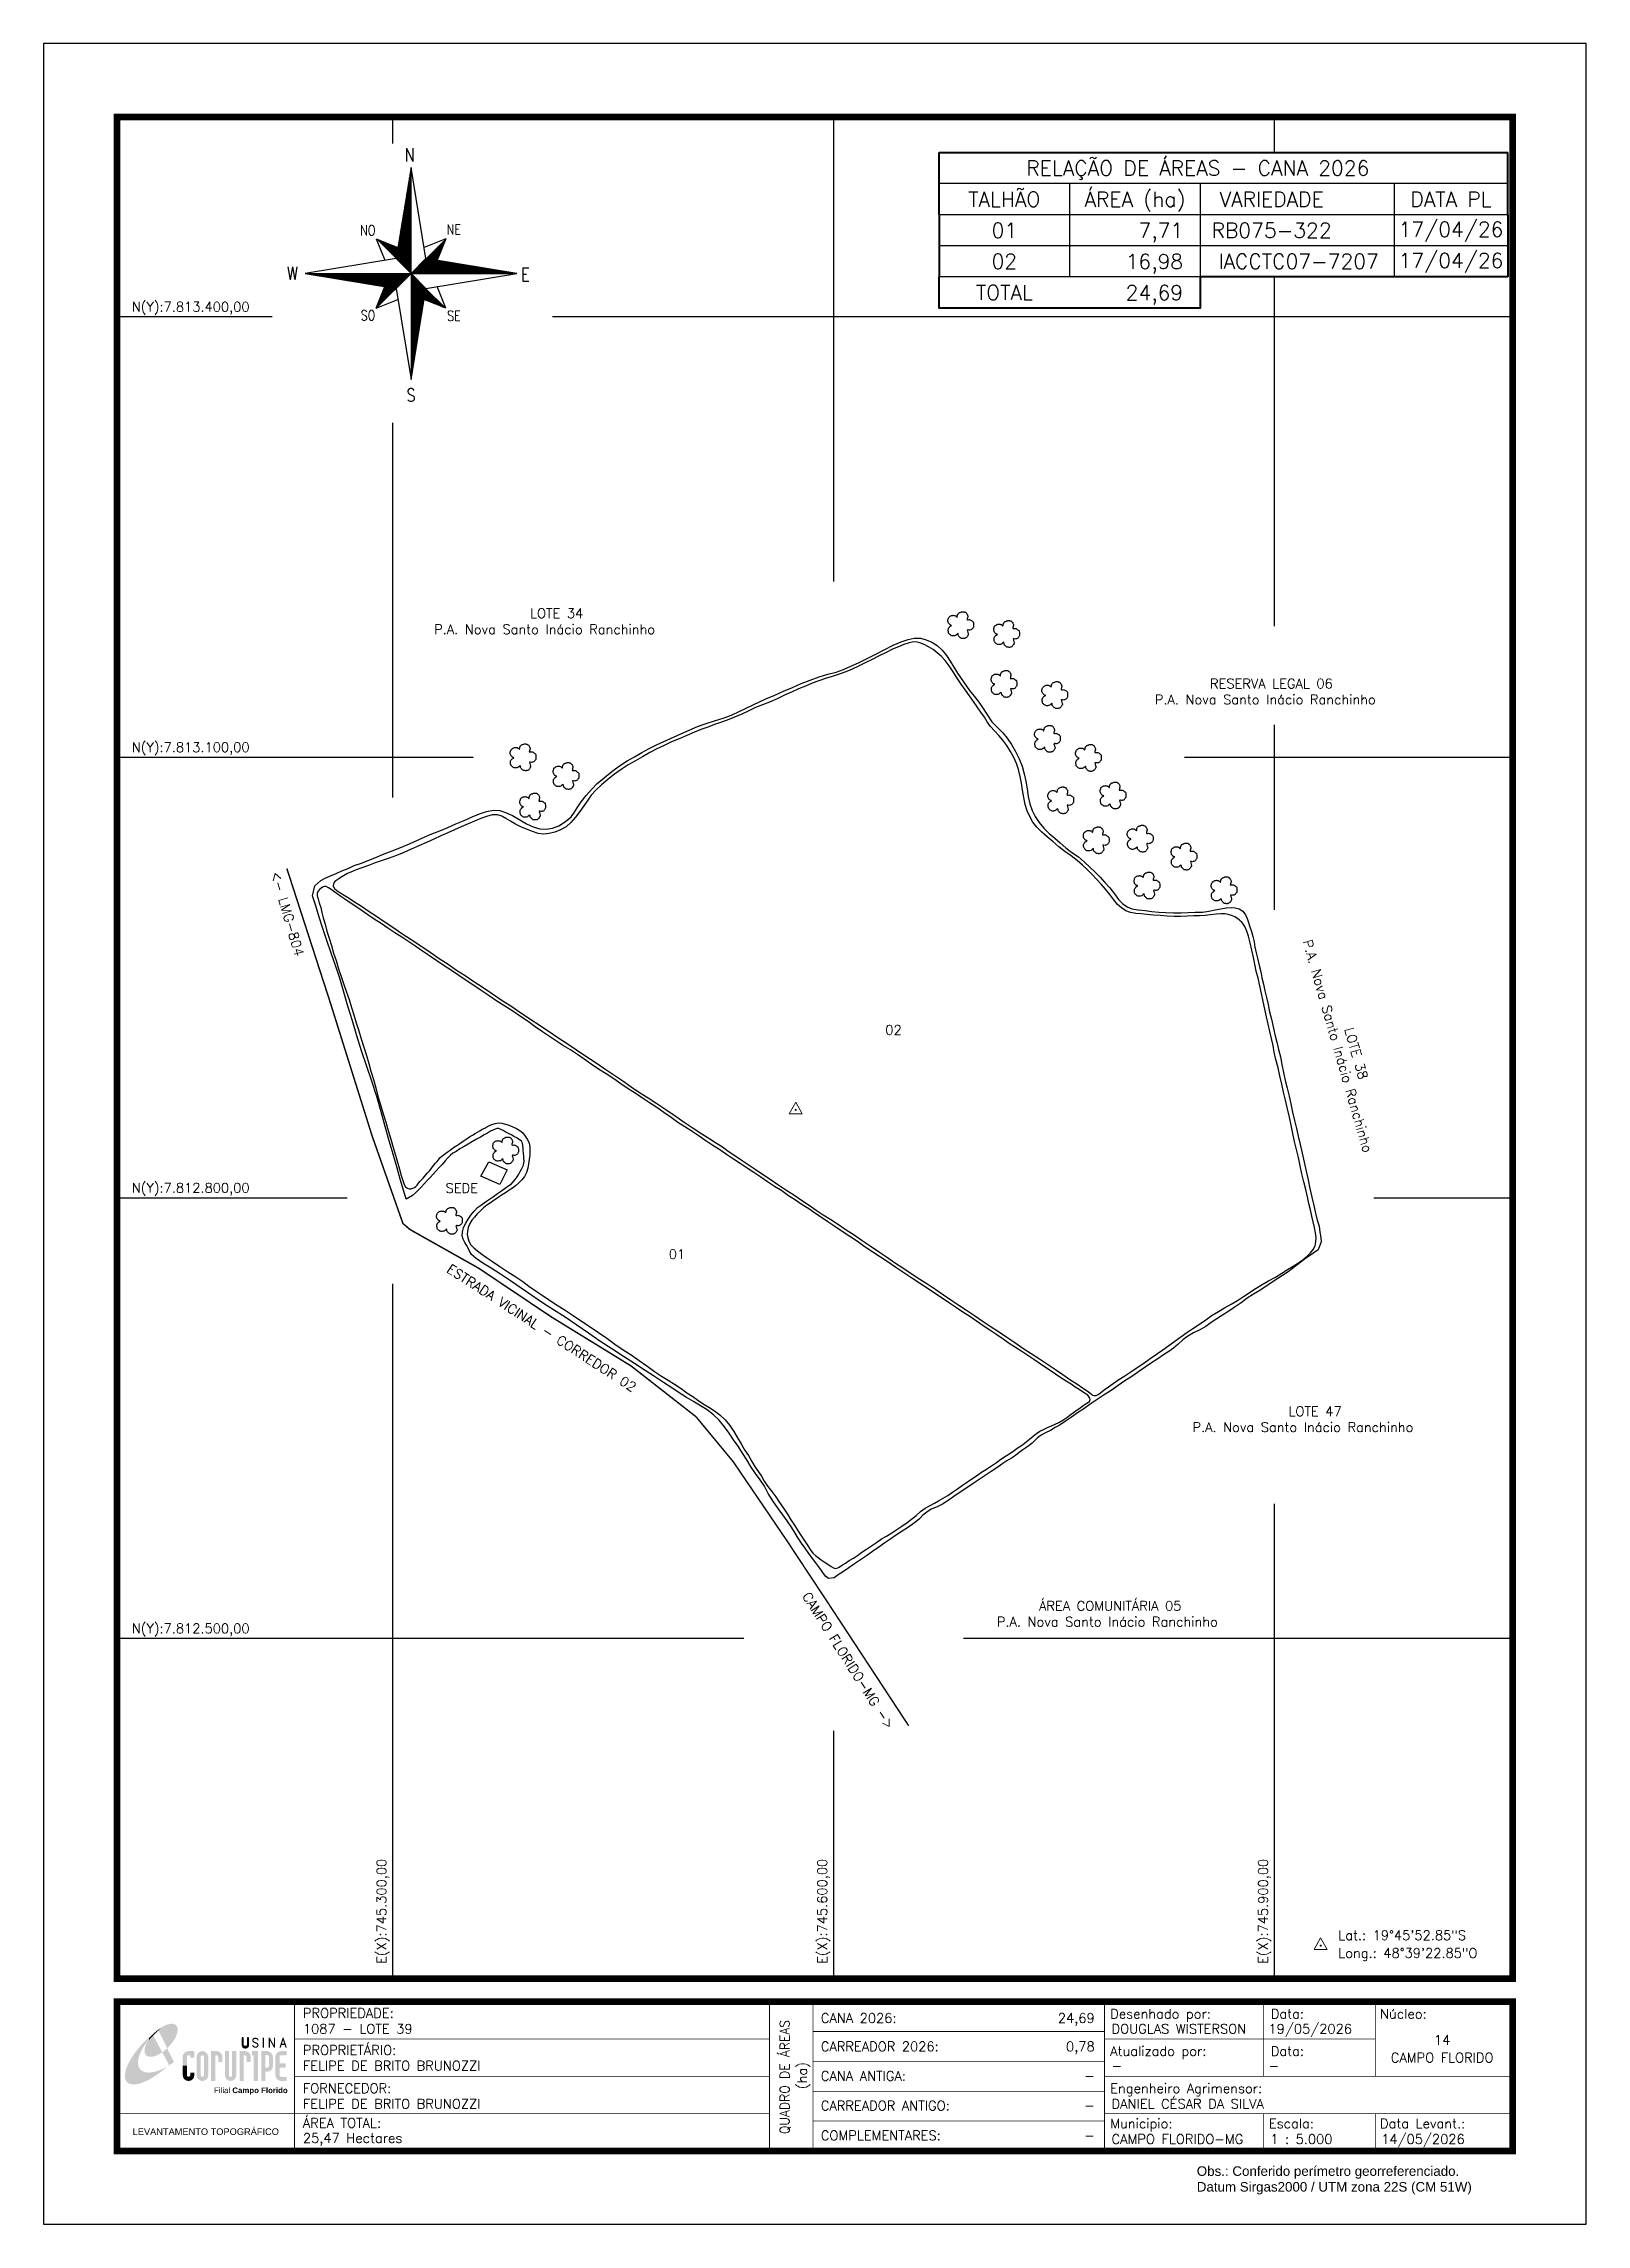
# Model space of a CAD drawing. Header units: millimetres. Extents: x 745062 to 746112, y 7812101 to 7813586.
import ezdxf
from ezdxf.enums import TextEntityAlignment as Align

# ---------------------------------------------------------------- set-up
doc = ezdxf.new("R2010")
doc.units = ezdxf.units.MM
doc.linetypes.add('LIN0', pattern=[0])
for name, color, linetype in [('0114001087', 1, 'Continuous'), ('0114001087001', 5, 'Continuous'), ('0114001087002', 5, 'Continuous'), ('CONFRONTANTES', 7, 'Continuous'), ('EDIFICAÇÕES', 7, 'Continuous'), ('ESTRADA', 1, 'Continuous'), ('MALHA', 8, 'Continuous'), ('MARGEM', 5, 'Continuous'), ('MATO', 94, 'Continuous'), ('QUADRO_DE_AREAS_CANA_2026', 7, 'Continuous'), ('SETA_NORTE', 3, 'Continuous'), ('TEXTO', 7, 'Continuous'), ('TG', 7, 'LIN0')]:
    doc.layers.add(name, color=color, linetype=linetype)
doc.styles.add('ARIAL', font='arial.ttf')
doc.styles.add('marcelo', font='arial.ttf')
doc.styles.add('ROMANS', font='romans')
doc.styles.add('Simplex', font='simplex.shx')
doc.styles.get("Standard").update_dxf_attribs({"font": 'arial.ttf'})

msp = doc.modelspace()

# ---------------------------------------------------------------- texts
at = {"layer": 'CONFRONTANTES', "linetype": 'Continuous', "style": 'Simplex'}
for s, p in [('LOTE 34', (745393.3, 7813194.7)), ('P.A. Nova Santo Inácio Ranchinho', (745328, 7813183.8)), ('RESERVA LEGAL 06 ', (745856.1, 7813146.8)), ('P.A. Nova Santo Inácio Ranchinho ', (745818.5, 7813136)), ('P.A. Nova Santo Inácio Ranchinho', (745844.1, 7812640.5)), ('LOTE 47', (745909.5, 7812651.3)), ('ÁREA COMUNITÁRIA 05', (745739.7, 7812518.8)), ('P.A. Nova Santo Inácio Ranchinho', (745711, 7812508))]:
    msp.add_text(s, height=6.5, dxfattribs=at).set_placement(p)
for s, rotation, p in [('<- LMG-804', 286, (745228.2, 7812993.4)), ('ESTRADA VICINAL - CORREDOR 02', 327, (745401.2, 7812711.3)), ('CAMPO FLORIDO-MG ->', 1022.3583, (745609.9, 7812484.8))]:
    msp.add_text(s, height=6.5, rotation=rotation, dxfattribs=at).set_placement(p, align=Align.MIDDLE_CENTER)
for s, p in [('P.A. Nova Santo Inácio Ranchinho', (745919.1, 7812974.7)), ('LOTE 38', (745947.5, 7812914.8))]:
    msp.add_text(s, height=6.5, rotation=1006.0115, dxfattribs=at).set_placement(p)
msp.add_text('SEDE', height=6.5, dxfattribs=at).set_placement((745346.8, 7812806.5), align=Align.MIDDLE_CENTER)
at = {"layer": 'MALHA', "style": 'Simplex'}
for s, p in [('N(Y):7.813.400,00', (745162.3, 7813406.7)), ('N(Y):7.813.100,00', (745162.3, 7813106.7)), ('N(Y):7.812.800,00', (745162.3, 7812806.7)), ('N(Y):7.812.500,00', (745162.3, 7812506.7))]:
    msp.add_text(s, height=6.5, dxfattribs=at).set_placement(p, align=Align.MIDDLE_CENTER)
for s, p in [('E(X):745.300,00', (745292.2, 7812314)), ('E(X):745.600,00', (745592.2, 7812314)), ('E(X):745.900,00', (745892.2, 7812314))]:
    msp.add_text(s, height=6.5, rotation=90, dxfattribs=at).set_placement(p, align=Align.MIDDLE_CENTER)
at = {"layer": 'MARGEM', "color": 7, "linetype": 'Continuous', "lineweight": 9}
for s, style, p in [('PROPRIEDADE:', 'Simplex', (745238.7, 7812248)), ('Desenhado por:', 'Simplex', (745788.2, 7812247.5)), ('Data:', 'Simplex', (745897.5, 7812247.5)), ('Núcleo:', 'Simplex', (745971.8, 7812247.5)), ('PROPRIETÁRIO:', 'Simplex', (745238.7, 7812222.8)), ('Atualizado por:', 'Simplex', (745788.2, 7812222.1)), ('Data:', 'Simplex', (745897.5, 7812222.1)), ('FORNECEDOR:', 'Simplex', (745238.7, 7812196.8)), ('Engenheiro Agrimensor:', 'Simplex', (745788.2, 7812196.8)), ('ÁREA TOTAL:', 'Simplex', (745238.7, 7812173.2)), ('Municipio:', 'Simplex', (745788.2, 7812172.8)), ('Escala:', 'Simplex', (745896.2, 7812172.8)), ('Data Levant.:', 'Simplex', (745971.8, 7812172.8)), ('Obs.: Conferido perímetro georreferenciado.', 'marcelo', (745847.1, 7812140.4)), ('Datum Sirgas2000 / UTM zona 22S (CM 51W)', 'marcelo', (745847.1, 7812129.7))]:
    msp.add_text(s, height=6.5, dxfattribs=dict(at, style=style)).set_placement(p, align=Align.TOP_LEFT)
at = {"layer": 'MARGEM', "color": 7, "linetype": 'Continuous', "style": 'Simplex'}
for s, p in [('CANA 2026:', (745591.2, 7812244.6)), ('1087 - LOTE 39', (745238.7, 7812237.3)), ('DOUGLAS WISTERSON', (745789.1, 7812237.3)), ('19/05/2026', (745895.9, 7812237.3)), ('CARREADOR 2026:', (745591.2, 7812225.3)), ('FELIPE DE BRITO BRUNOZZI', (745238.7, 7812212.2)), ('CANA ANTIGA:', (745591.2, 7812205.2)), ('-', (745789.1, 7812212.2)), ('-', (745895.9, 7812212.2)), ('FELIPE DE BRITO BRUNOZZI', (745238.7, 7812186.2)), ('CARREADOR ANTIGO:', (745591.2, 7812185)), ('DANIEL CÉSAR DA SILVA', (745789.1, 7812186.2)), ('25,47 Hectares', (745238.7, 7812162.9)), ('COMPLEMENTARES:', (745591.2, 7812164.7)), ('CAMPO FLORIDO-MG', (745789.1, 7812162.2)), ('1 : 5.000', (745897.1, 7812162.2)), ('14/05/2026', (745972.6, 7812162.2))]:
    msp.add_text(s, height=6.5, dxfattribs=at).set_placement(p, align=Align.TOP_LEFT)
for s, p in [('24,69', (745777.6, 7812244.6)), ('0,78', (745777.6, 7812225.3)), ('-', (745777.6, 7812205.2)), ('-', (745777.6, 7812185)), ('-', (745777.6, 7812164.7))]:
    msp.add_text(s, height=6.5, dxfattribs=at).set_placement(p, align=Align.TOP_RIGHT)
at = {"layer": 'MARGEM', "color": 7, "linetype": 'Continuous', "style": 'Simplex', "width": 0.95}
msp.add_text('QUADRO DE ÁREAS', height=6.5, rotation=90, dxfattribs=at).set_placement((745566.6, 7812201.2), align=Align.MIDDLE_CENTER)
at = {"layer": 'MARGEM', "color": 7, "linetype": 'Continuous', "style": 'Simplex'}
for s, p in [('14', (746014.1, 7812226.4)), ('CAMPO FLORIDO', (746014.1, 7812214.4))]:
    msp.add_text(s, height=6.5, dxfattribs=at).set_placement(p, align=Align.MIDDLE_CENTER)
msp.add_text('(ha)', height=6.5, rotation=90, dxfattribs=at).set_placement((745578.5, 7812202.2), align=Align.MIDDLE_CENTER)
at = {"layer": 'MARGEM', "color": 7, "linetype": 'ByBlock'}
msp.add_text('LEVANTAMENTO TOPOGRÁFICO', height=4.5, dxfattribs=at).set_placement((745172.6, 7812164), align=Align.MIDDLE_CENTER)
at = {"layer": 'QUADRO_DE_AREAS_CANA_2026', "linetype": 'Continuous', "style": 'Simplex'}
for s, height, p in [('RELAÇÃO DE ÁREAS - CANA 2026', 10.144, (745847.8, 7813501.1)), ('TALHÃO', 10.14, (745716.1, 7813479.9)), ('ÁREA (ha)', 10.14, (745805, 7813479.9)), ('VARIEDADE', 10.14, (745898, 7813479.9)), ('DATA PL', 10.14, (746020.1, 7813479.9)), ('01', 10.14, (745716.1, 7813458.7)), ('RB075-322', 10.14, (745898, 7813458.7)), ('17/04/26', 10.14, (746020.1, 7813459.4)), ('02', 10.14, (745716.1, 7813437.6)), ('IACCTC07-7207', 10.144, (745916.4, 7813437.6)), ('17/04/26', 10.14, (746020.1, 7813438.2)), ('TOTAL', 10.14, (745716.1, 7813416.4))]:
    msp.add_text(s, height=height, dxfattribs=at).set_placement(p, align=Align.MIDDLE_CENTER)
for s, p in [('7,71', (745837.8, 7813453.6)), ('16,98', (745837.8, 7813432.4)), ('24,69', (745837.8, 7813411.2))]:
    msp.add_text(s, height=10.14, dxfattribs=at).set_placement(p, align=Align.RIGHT)
at = {"layer": 'TEXTO', "linetype": 'Continuous', "style": 'Simplex'}
for s, p in [('02', (745640.7, 7812914.2)), ('01', (745493.3, 7812761.5))]:
    msp.add_text(s, height=6.5, dxfattribs=at).set_placement(p, align=Align.MIDDLE_CENTER)
at = {"layer": 'TEXTO', "linetype": 'ByBlock', "style": 'Simplex'}
for s, p in [('Lat.: 19°45\'52.85"S', (745943.4, 7812294.5, 328.4)), ('Long.: 48°39\'22.85"O', (745943.4, 7812282.4, 328.4))]:
    msp.add_text(s, height=6.5, dxfattribs=at).set_placement(p)

# ---------------------------------------------------------------- blocks, each defined once
blk = doc.blocks.new('A$C78F83FB3')
at = {"layer": 'MARGEM'}
h = blk.add_hatch(color=20, dxfattribs=at)
edge = h.paths.add_edge_path()
edge.add_ellipse((19.49, 23.77), major_axis=(-6.68, -6.67), ratio=0.469426, start_angle=292.73277, end_angle=601.25787)
edge.add_ellipse((22.83, 22.05), major_axis=(12.64, 11.29), ratio=0.457614, start_angle=79.90686, end_angle=107.91393)
edge = h.paths.add_edge_path()
edge.add_ellipse((18.28, 18.7), major_axis=(13.95, 13.59), ratio=0.386848, start_angle=63.96117, end_angle=264.59932)
edge.add_ellipse((22.83, 22.05), major_axis=(12.64, 11.29), ratio=0.457614, start_angle=107.91393, end_angle=245.11815, ccw=False)
edge.add_ellipse((19.49, 23.77), major_axis=(-6.68, -6.67), ratio=0.469426, start_angle=241.25787, end_angle=292.73277, ccw=False)
for color, points in [(20, [(15.46, 26.12), (14.17, 24.81), (14.06, 24.24), (14.39, 23.97), (14.67, 24.54), (19.47, 29.32), (18.48, 28.66), (17.31, 27.78)]), (7, [(58.42, 24.9), (57.9, 24.9), (57.9, 21.73, -0.414214), (57.15, 20.98), (56.84, 20.98, -0.414214), (56.09, 21.73), (56.09, 24.9), (55.57, 24.9), (55.57, 21.73, 0.414214), (56.84, 20.46), (57.15, 20.46, 0.414214), (58.42, 21.73)]), (7, [(61.7, 24.9), (61.23, 24.9, 0.396318), (60.04, 23.78), (60.04, 23.72, 0.151912), (60.39, 22.97), (60.46, 22.92), (62.18, 22), (62.85, 21.83, 0.12407), (62.51, 22.42), (60.75, 23.36, -0.13192), (60.56, 23.77, -0.385578), (61.23, 24.37), (61.7, 24.37, -0.414214), (62.37, 23.7), (62.89, 23.7, 0.414214)]), (7, [(62.37, 23.7), (62.89, 23.7, 0.414214), (61.7, 24.9), (61.23, 24.9, 0.396318), (60.04, 23.78), (60.04, 23.72, 0.151912), (60.39, 22.97), (60.46, 22.92), (62.18, 22), (62.18, 22, -0.131921), (62.37, 21.59, -0.385578), (61.7, 20.98), (61.23, 20.98, -0.414214), (60.56, 21.65), (60.04, 21.65, 0.414214), (61.23, 20.46), (61.7, 20.46, 0.402546), (62.89, 21.61, 0.165292), (62.51, 22.42), (60.75, 23.36, -0.13192), (60.56, 23.77, -0.385578), (61.23, 24.37), (61.7, 24.37, -0.414214)]), (7, [(30.97, 12.46), (29.13, 12.46), (29.13, 8.21, 1), (34.29, 8.21), (34.29, 9.41), (32.45, 9.41), (32.45, 8.21, -1), (30.97, 8.21)])]:
    blk.add_hatch(color=color, dxfattribs=at).paths.add_polyline_path(points)
h = blk.add_hatch(color=7, dxfattribs=at)
h.paths.add_polyline_path([(65.24, 24.9), (64.72, 24.9), (64.72, 20.46), (65.24, 20.46)])
h.paths.add_polyline_path([(67.38, 20.46), (67.9, 20.46), (67.9, 23.74), (69.74, 20.46), (70.23, 20.46), (70.23, 24.9), (69.71, 24.9), (69.71, 21.58), (67.85, 24.9), (67.38, 24.9)])
h.paths.add_polyline_path([(72.17, 20.46), (72.72, 20.46), (73.14, 21.73), (74.49, 21.73), (74.9, 20.46), (75.45, 20.46), (74, 24.9), (73.62, 24.9)])
h.paths.add_polyline_path([(73.81, 23.8), (74.32, 22.25), (73.31, 22.25)], flags=16)
h = blk.add_hatch(color=7, dxfattribs=at)
h.paths.add_polyline_path([(31.71, 18.93, 0.414214), (29.13, 16.35), (29.13, 12.46), (30.97, 12.46), (30.97, 16.35, -0.414214), (31.71, 17.09), (32.45, 17.09), (32.45, 16.02), (34.29, 16.02), (34.29, 18.93)])
h.paths.add_polyline_path([(44.15, 17.09, -0.414214), (44.89, 16.35), (44.89, 14.1), (46.72, 14.1), (46.72, 16.17, 0.433937), (44.15, 18.93), (41.77, 18.93), (41.77, 12.46), (43.61, 12.46), (43.61, 17.09)])
h.paths.add_polyline_path([(43.61, 12.46), (41.77, 12.46), (41.77, 5.62), (43.61, 5.62)])
h.paths.add_polyline_path([(47.92, 12.46), (49.75, 12.46), (49.75, 18.93), (47.92, 18.93)])
h.paths.add_polyline_path([(52.91, 18.93), (51.08, 18.93), (51.08, 12.46), (52.91, 12.46)])
h.paths.add_polyline_path([(51.08, 8.12, -1), (49.75, 8.12), (49.75, 12.46), (47.92, 12.46), (47.92, 8.12, 1), (52.91, 8.12), (52.91, 12.46), (51.08, 12.46)])
h.paths.add_polyline_path([(54.41, 12.46), (56.25, 12.46), (56.25, 17.09), (56.79, 17.09, -0.414214), (57.53, 16.35), (57.53, 14.1), (59.36, 14.1), (59.36, 16.17, 0.433937), (56.79, 18.93), (54.41, 18.93)])
h.paths.add_polyline_path([(56.25, 12.46), (54.41, 12.46), (54.41, 5.62), (56.25, 5.62)])
h.paths.add_polyline_path([(60.73, 12.46), (62.58, 12.46), (62.58, 18.93), (60.02, 18.93), (60.02, 17.08), (60.73, 17.08)])
h.paths.add_polyline_path([(62.58, 12.46), (60.73, 12.46), (60.73, 5.62), (62.58, 5.62)])
h.paths.add_polyline_path([(64.06, 12.46), (65.82, 12.46), (65.82, 17.17), (66.66, 17.17, -0.450417), (67.48, 16.25), (67.48, 12.46), (69.24, 12.46, 0.002307), (69.24, 12.48, 0.005282), (69.23, 12.54, -0.000938), (69.23, 12.53), (69.23, 16.17, 0.433937), (66.66, 18.93), (64.06, 18.93)])
h.paths.add_polyline_path([(64.06, 5.62), (65.82, 5.62), (65.82, 9.77), (66.66, 9.77, 0.426056), (69.24, 12.46), (67.48, 12.46), (67.48, 12.45, -0.450417), (66.66, 11.53), (65.82, 11.53), (65.82, 12.46), (64.06, 12.46)])
h.paths.add_polyline_path([(70.37, 12.46), (74.87, 12.46), (74.87, 13.44), (72.21, 13.44), (72.21, 16.35, -0.414214), (72.95, 17.09), (75.38, 17.09), (75.38, 18.93), (72.95, 18.93, 0.414214), (70.37, 16.35)])
h.paths.add_polyline_path([(72.21, 11.62), (74.87, 11.62), (74.87, 12.46), (70.37, 12.46), (70.37, 8.21, 0.414214), (72.95, 5.62), (75.38, 5.62), (75.38, 7.47), (72.95, 7.47, -0.414214), (72.21, 8.21)])
h = blk.add_hatch(color=7, dxfattribs=at)
h.paths.add_polyline_path([(35.29, 16.35), (35.29, 8.21, 1), (40.46, 8.21, 0.016978), (40.45, 8.38), (40.45, 16.17, 0.433937), (37.88, 18.93), (37.87, 18.93, 0.41391)])
h.paths.add_polyline_path([(38.62, 16.35), (38.62, 8.21, -1), (37.13, 8.21), (37.13, 16.35, -1)], flags=16)
at = {"layer": 'MARGEM', "color": 7}
blk.add_lwpolyline([(58.42, 24.9), (57.9, 24.9), (57.9, 21.73, -0.414214), (57.15, 20.98), (56.84, 20.98, -0.414214), (56.09, 21.73), (56.09, 24.9), (55.57, 24.9), (55.57, 21.73, 0.414214), (56.84, 20.46), (57.15, 20.46, 0.414214), (58.42, 21.73), (58.42, 24.9)], format="xyb", close=True, dxfattribs=at)
at = {"layer": 'MARGEM', "color": 252, "insert": (43.05, 2.72), "char_height": 2.5, "attachment_point": 1, "style": 'ARIAL'}
blk.add_mtext_dynamic_manual_height_columns('Filial {\\fArial|b1|i0|c0|p34;Campo Florido}', width=33.0271, gutter_width=2.46, heights=[2.95], dxfattribs=at)
blk = doc.blocks.new('A$C309442C0')
at = {"layer": 'SETA_NORTE', "linetype": 'Continuous'}
h = blk.add_hatch(dxfattribs=at)
h.set_pattern_fill('ANSI31', color=256, scale=0.1375, angle=-90, style=0)
h.set_pattern_definition([(315, (-215853.3434, 13873.16845), (0.3086963042, 0.3086963042), [])])
h.paths.add_polyline_path([(73.5, 97.4), (74.7, 104.9), (60, 110.8)])
h = blk.add_hatch(dxfattribs=at)
h.set_pattern_fill('ANSI31', color=256, scale=0.1375, angle=180, style=0)
h.set_pattern_definition([(225, (13869.59828, 216024.21475), (0.3086963042, -0.3086963042), [])])
h.paths.add_polyline_path([(93.8, 97.4), (101.4, 96.2), (107.3, 110.8)])
h = blk.add_hatch(dxfattribs=at)
h.set_pattern_fill('ANSI31', color=256, scale=0.1375, style=0)
h.set_pattern_definition([(45, (-13702.2971, -215849.77324), (-0.3086963042, 0.3086963042), [])])
h.paths.add_polyline_path([(73.5, 77), (65.9, 78.3), (60, 63.6)])
h = blk.add_hatch(dxfattribs=at)
h.set_pattern_fill('ANSI31', color=256, scale=0.1375, angle=90, style=0)
h.set_pattern_definition([(135, (216020.6446, -13698.72693), (-0.3086963042, -0.3086963042), [])])
h.paths.add_polyline_path([(93.8, 77), (92.6, 69.5), (107.3, 63.6)])
for p, q in [((81.6, 146.8), (83.7, 148.9)), ((81.7, 147.6), (83.7, 149.5)), ((81.8, 148.3), (83.7, 150.1)), ((82, 149.1), (83.7, 150.8)), ((82.1, 149.9), (83.7, 151.4)), ((82.2, 150.6), (83.7, 152.1)), ((82.3, 151.4), (83.7, 152.7)), ((82.5, 152.2), (83.7, 153.3)), ((82.6, 152.9), (83.7, 154)), ((82.7, 153.7), (83.7, 154.6)), ((82.9, 154.4), (83.7, 155.2)), ((83, 155.2), (83.7, 155.9)), ((83.1, 156), (83.7, 156.5)), ((83.2, 156.7), (83.7, 157.2)), ((83.4, 157.5), (83.7, 157.8)), ((83.5, 158.3), (83.7, 158.4)), ((83.6, 159), (83.7, 159.1)), ((78.7, 129.3), (83.7, 134.2)), ((78.8, 130), (83.7, 134.9)), ((79, 130.8), (83.7, 135.5)), ((79.1, 131.6), (83.7, 136.1)), ((79.2, 132.3), (83.7, 136.8)), ((79.3, 133.1), (83.7, 137.4)), ((79.5, 133.8), (83.7, 138)), ((79.6, 134.6), (83.7, 138.7)), ((79.7, 135.4), (83.7, 139.3)), ((79.8, 136.1), (83.7, 140)), ((80, 136.9), (83.7, 140.6)), ((80.1, 137.7), (83.7, 141.2)), ((80.2, 138.4), (83.7, 141.9)), ((80.3, 139.2), (83.7, 142.5)), ((80.5, 139.9), (83.7, 143.1)), ((80.6, 140.7), (83.7, 143.8)), ((80.7, 141.5), (83.7, 144.4)), ((80.8, 142.2), (83.7, 145)), ((81, 143), (83.7, 145.7)), ((81.1, 143.8), (83.7, 146.3)), ((81.2, 144.5), (83.7, 147)), ((81.3, 145.3), (83.7, 147.6)), ((81.5, 146.1), (83.7, 148.2)), ((75.7, 111), (83.7, 118.9)), ((75.8, 111.7), (83.7, 119.6)), ((75.9, 112.5), (83.7, 120.2)), ((76.1, 113.3), (83.7, 120.8)), ((76.2, 114), (83.7, 121.5)), ((76.3, 114.8), (83.7, 122.1)), ((76.4, 115.5), (83.7, 122.8)), ((76.6, 116.3), (83.7, 123.4)), ((76.7, 117.1), (83.7, 124)), ((76.8, 117.8), (83.7, 124.7)), ((76.9, 118.6), (83.7, 125.3)), ((77.1, 119.4), (83.7, 125.9)), ((77.2, 120.1), (83.7, 126.6)), ((77.3, 120.9), (83.7, 127.2)), ((77.4, 121.6), (83.7, 127.8)), ((77.6, 122.4), (83.7, 128.5)), ((77.7, 123.2), (83.7, 129.1)), ((77.8, 123.9), (83.7, 129.8)), ((78, 124.7), (83.7, 130.4)), ((78.1, 125.5), (83.7, 131)), ((78.2, 126.2), (83.7, 131.7)), ((78.3, 127), (83.7, 132.3)), ((78.5, 127.7), (83.7, 132.9)), ((78.6, 128.5), (83.7, 133.6)), ((60, 110.8), (74.7, 104.9)), ((60, 110.8), (65.9, 96.2)), ((73.5, 97.3), (83.7, 107.5)), ((73.6, 98), (83.7, 108.1)), ((73.7, 98.8), (83.7, 108.7)), ((73.8, 99.5), (83.7, 109.4)), ((73.8, 97), (83.7, 106.8)), ((73.9, 100.3), (83.7, 110)), ((74.1, 101.1), (83.7, 110.6)), ((74.2, 101.8), (83.7, 111.3)), ((74.2, 96.7), (83.7, 106.2)), ((74.3, 102.6), (83.7, 111.9)), ((74.4, 103.3), (83.7, 112.6)), ((74.5, 96.4), (83.7, 105.6)), ((74.6, 104.1), (83.7, 113.2)), ((74.7, 104.9), (83.7, 113.8)), ((74.8, 105.6), (83.7, 114.5)), ((74.8, 96.1), (83.7, 104.9)), ((74.9, 106.4), (83.7, 115.1)), ((75.1, 107.2), (83.7, 115.7)), ((75.1, 95.7), (83.7, 104.3)), ((75.2, 107.9), (83.7, 116.4)), ((75.3, 108.7), (83.7, 117)), ((75.4, 109.4), (83.7, 117.7)), ((75.6, 110.2), (83.7, 118.3)), ((107.3, 110.8), (92.6, 104.9)), ((107.3, 110.8), (101.4, 96.2)), ((75.4, 95.4), (83.7, 103.6)), ((75.8, 95.1), (83.7, 103)), ((76.1, 94.8), (83.7, 102.4)), ((76.4, 94.5), (83.7, 101.7)), ((76.7, 94.2), (83.7, 101.1)), ((77, 93.8), (83.7, 100.5)), ((77.4, 93.5), (83.7, 99.8)), ((77.7, 93.2), (83.7, 99.2)), ((78, 92.9), (83.7, 98.5)), ((78.3, 92.6), (83.7, 97.9)), ((78.6, 92.2), (83.7, 97.3)), ((78.9, 91.9), (83.7, 96.6)), ((79.3, 91.6), (83.7, 96)), ((79.6, 91.3), (83.7, 95.4)), ((79.9, 91), (83.7, 94.7)), ((80.2, 90.7), (83.7, 94.1)), ((80.5, 90.3), (83.7, 93.4)), ((80.9, 90), (83.7, 92.8)), ((81.2, 89.7), (83.7, 92.2)), ((81.5, 89.4), (83.7, 91.5)), ((81.8, 89.1), (83.7, 90.9)), ((82.1, 88.7), (83.7, 90.3)), ((82.4, 88.4), (83.7, 89.6)), ((83.8, 87.2), (94, 97.4)), ((84.4, 87.2), (94.5, 97.3)), ((85.1, 87.2), (95.1, 97.2)), ((85.7, 87.2), (95.6, 97.1)), ((86.3, 87.2), (96.2, 97)), ((87, 87.2), (96.7, 96.9)), ((87.6, 87.2), (97.2, 96.9)), ((88.3, 87.2), (97.8, 96.8)), ((88.9, 87.2), (98.3, 96.7)), ((89.5, 87.2), (98.9, 96.6)), ((90.2, 87.2), (99.4, 96.5)), ((90.8, 87.2), (100, 96.4)), ((91.4, 87.2), (100.5, 96.3)), ((92.1, 87.2), (101.1, 96.2)), ((92.7, 87.2), (101.6, 96.1)), ((93.4, 87.2), (102.2, 96)), ((94, 87.2), (102.7, 96)), ((94.6, 87.2), (103.3, 95.9)), ((95.3, 87.2), (103.8, 95.8)), ((95.9, 87.2), (104.4, 95.7)), ((96.5, 87.2), (104.9, 95.6)), ((97.2, 87.2), (105.5, 95.5)), ((97.8, 87.2), (106, 95.4)), ((98.4, 87.2), (106.5, 95.3)), ((99.1, 87.2), (107.1, 95.2)), ((99.7, 87.2), (107.6, 95.1)), ((100.4, 87.2), (108.2, 95.1)), ((101, 87.2), (108.7, 95)), ((101.6, 87.2), (109.3, 94.9)), ((102.3, 87.2), (109.8, 94.8)), ((102.9, 87.2), (110.4, 94.7)), ((103.5, 87.2), (110.9, 94.6)), ((104.2, 87.2), (111.5, 94.5)), ((104.8, 87.2), (112, 94.4)), ((105.5, 87.2), (112.6, 94.3)), ((106.1, 87.2), (113.1, 94.2)), ((106.7, 87.2), (113.7, 94.1)), ((107.4, 87.2), (114.2, 94.1)), ((108, 87.2), (114.8, 94)), ((108.6, 87.2), (115.3, 93.9)), ((109.3, 87.2), (115.8, 93.8)), ((109.9, 87.2), (116.4, 93.7)), ((110.6, 87.2), (116.9, 93.6)), ((111.2, 87.2), (117.5, 93.5)), ((111.8, 87.2), (118, 93.4)), ((112.5, 87.2), (118.6, 93.3)), ((113.1, 87.2), (119.1, 93.2)), ((113.7, 87.2), (119.7, 93.2)), ((114.4, 87.2), (120.2, 93.1)), ((115, 87.2), (120.8, 93)), ((115.6, 87.2), (121.3, 92.9)), ((116.3, 87.2), (121.9, 92.8)), ((116.9, 87.2), (122.4, 92.7)), ((117.6, 87.2), (123, 92.6)), ((118.2, 87.2), (123.5, 92.5)), ((118.8, 87.2), (124, 92.4)), ((119.5, 87.2), (124.6, 92.3)), ((120.1, 87.2), (125.1, 92.3)), ((120.7, 87.2), (125.7, 92.2)), ((121.4, 87.2), (126.2, 92.1)), ((122, 87.2), (126.8, 92)), ((122.7, 87.2), (127.3, 91.9)), ((123.3, 87.2), (127.9, 91.8)), ((123.9, 87.2), (128.4, 91.7)), ((124.6, 87.2), (129, 91.6)), ((125.2, 87.2), (129.5, 91.5)), ((125.8, 87.2), (130.1, 91.4)), ((126.5, 87.2), (130.6, 91.4)), ((127.1, 87.2), (131.2, 91.3)), ((127.8, 87.2), (131.7, 91.2)), ((128.4, 87.2), (132.3, 91.1)), ((129, 87.2), (132.8, 91)), ((129.7, 87.2), (133.3, 90.9)), ((130.3, 87.2), (133.9, 90.8)), ((130.9, 87.2), (134.4, 90.7)), ((131.6, 87.2), (135, 90.6)), ((132.2, 87.2), (135.5, 90.5)), ((132.8, 87.2), (136.1, 90.5)), ((133.5, 87.2), (136.6, 90.4)), ((134.1, 87.2), (137.2, 90.3)), ((134.8, 87.2), (137.7, 90.2)), ((135.4, 87.2), (138.3, 90.1)), ((136, 87.2), (138.8, 90)), ((136.7, 87.2), (139.4, 89.9)), ((137.3, 87.2), (139.9, 89.8)), ((137.9, 87.2), (140.5, 89.7)), ((138.6, 87.2), (141, 89.6)), ((139.2, 87.2), (141.6, 89.6)), ((139.9, 87.2), (142.1, 89.5)), ((140.5, 87.2), (142.6, 89.4)), ((141.1, 87.2), (143.2, 89.3)), ((141.8, 87.2), (143.7, 89.2)), ((142.4, 87.2), (144.3, 89.1)), ((11.8, 87.2), (11.8, 87.2)), ((12.3, 87.1), (12.4, 87.2)), ((12.9, 87), (13.1, 87.2)), ((13.4, 86.9), (13.7, 87.2)), ((14, 86.8), (14.4, 87.2)), ((14.5, 86.7), (15, 87.2)), ((15.1, 86.6), (15.6, 87.2)), ((15.6, 86.6), (16.3, 87.2)), ((16.2, 86.5), (16.9, 87.2)), ((16.7, 86.4), (17.5, 87.2)), ((17.2, 86.3), (18.2, 87.2)), ((17.8, 86.2), (18.8, 87.2)), ((18.3, 86.1), (19.5, 87.2)), ((18.9, 86), (20.1, 87.2)), ((19.4, 85.9), (20.7, 87.2)), ((20, 85.8), (21.4, 87.2)), ((20.5, 85.7), (22, 87.2)), ((21.1, 85.7), (22.6, 87.2)), ((21.6, 85.6), (23.3, 87.2)), ((22.2, 85.5), (23.9, 87.2)), ((22.7, 85.4), (24.6, 87.2)), ((23.3, 85.3), (25.2, 87.2)), ((23.8, 85.2), (25.8, 87.2)), ((24.4, 85.1), (26.5, 87.2)), ((24.9, 85), (27.1, 87.2)), ((25.5, 84.9), (27.7, 87.2)), ((26, 84.8), (28.4, 87.2)), ((26.5, 84.8), (29, 87.2)), ((27.1, 84.7), (29.6, 87.2)), ((27.6, 84.6), (30.3, 87.2)), ((28.2, 84.5), (30.9, 87.2)), ((28.7, 84.4), (31.6, 87.2)), ((29.3, 84.3), (32.2, 87.2)), ((29.8, 84.2), (32.8, 87.2)), ((30.4, 84.1), (33.5, 87.2)), ((30.9, 84), (34.1, 87.2)), ((31.5, 83.9), (34.7, 87.2)), ((32, 83.9), (35.4, 87.2)), ((32.6, 83.8), (36, 87.2)), ((33.1, 83.7), (36.7, 87.2)), ((33.7, 83.6), (37.3, 87.2)), ((34.2, 83.5), (37.9, 87.2)), ((34.7, 83.4), (38.6, 87.2)), ((35.3, 83.3), (39.2, 87.2)), ((35.8, 83.2), (39.8, 87.2)), ((36.4, 83.1), (40.5, 87.2)), ((36.9, 83), (41.1, 87.2)), ((37.5, 83), (41.8, 87.2)), ((38, 82.9), (42.4, 87.2)), ((38.6, 82.8), (43, 87.2)), ((39.1, 82.7), (43.7, 87.2)), ((39.7, 82.6), (44.3, 87.2)), ((40.2, 82.5), (44.9, 87.2)), ((40.8, 82.4), (45.6, 87.2)), ((41.3, 82.3), (46.2, 87.2)), ((41.9, 82.2), (46.8, 87.2)), ((42.4, 82.1), (47.5, 87.2)), ((43, 82.1), (48.1, 87.2)), ((43.5, 82), (48.8, 87.2)), ((44, 81.9), (49.4, 87.2)), ((44.6, 81.8), (50, 87.2)), ((45.1, 81.7), (50.7, 87.2)), ((45.7, 81.6), (51.3, 87.2)), ((46.2, 81.5), (51.9, 87.2)), ((46.8, 81.4), (52.6, 87.2)), ((47.3, 81.3), (53.2, 87.2)), ((47.9, 81.2), (53.9, 87.2)), ((48.4, 81.2), (54.5, 87.2)), ((49, 81.1), (55.1, 87.2)), ((49.5, 81), (55.8, 87.2)), ((50.1, 80.9), (56.4, 87.2)), ((50.6, 80.8), (57, 87.2)), ((51.2, 80.7), (57.7, 87.2)), ((51.7, 80.6), (58.3, 87.2)), ((52.3, 80.5), (59, 87.2)), ((52.8, 80.4), (59.6, 87.2)), ((53.3, 80.3), (60.2, 87.2)), ((53.9, 80.3), (60.9, 87.2)), ((54.4, 80.2), (61.5, 87.2)), ((55, 80.1), (62.1, 87.2)), ((55.5, 80), (62.8, 87.2)), ((56.1, 79.9), (63.4, 87.2)), ((56.6, 79.8), (64, 87.2)), ((57.2, 79.7), (64.7, 87.2)), ((57.7, 79.6), (65.3, 87.2)), ((58.3, 79.5), (66, 87.2)), ((58.8, 79.4), (66.6, 87.2)), ((59.4, 79.4), (67.2, 87.2)), ((59.9, 79.3), (67.9, 87.2)), ((83.7, 87.2), (60, 63.6)), ((60, 63.6), (65.9, 78.3)), ((60.5, 79.2), (68.5, 87.2)), ((61, 79.1), (69.1, 87.2)), ((61.5, 79), (69.8, 87.2)), ((62.1, 78.9), (70.4, 87.2)), ((62.6, 78.8), (71.1, 87.2)), ((63.2, 78.7), (71.7, 87.2)), ((63.7, 78.6), (72.3, 87.2)), ((64.3, 78.5), (73, 87.2)), ((64.8, 78.4), (73.6, 87.2)), ((65.4, 78.4), (74.2, 87.2)), ((65.9, 78.3), (74.9, 87.2)), ((66.5, 78.2), (75.5, 87.2)), ((67, 78.1), (76.2, 87.2)), ((67.6, 78), (76.8, 87.2)), ((68.1, 77.9), (77.4, 87.2)), ((68.7, 77.8), (78.1, 87.2)), ((69.2, 77.7), (78.7, 87.2)), ((69.8, 77.6), (79.3, 87.2)), ((70.3, 77.5), (80, 87.2)), ((70.8, 77.5), (80.6, 87.2)), ((71.4, 77.4), (81.2, 87.2)), ((71.9, 77.3), (81.9, 87.2)), ((72.5, 77.2), (82.5, 87.2)), ((73, 77.1), (83.2, 87.2)), ((82.8, 88.1), (83.7, 89)), ((83.1, 87.8), (83.7, 88.4)), ((83.4, 87.5), (83.7, 87.7)), ((83.7, 87.1), (83.7, 87.1)), ((83.7, 86.4), (84, 86.8)), ((83.7, 85.8), (84.4, 86.5)), ((83.7, 85.2), (84.7, 86.2)), ((83.7, 84.5), (85, 85.9)), ((83.7, 83.9), (85.3, 85.6)), ((83.7, 83.3), (85.6, 85.2)), ((83.7, 82.6), (86, 84.9)), ((83.7, 82), (86.3, 84.6)), ((83.7, 81.3), (86.6, 84.3)), ((83.7, 80.7), (86.9, 84)), ((83.7, 80.1), (87.2, 83.6)), ((83.7, 79.4), (87.5, 83.3)), ((83.7, 78.8), (87.9, 83)), ((83.7, 78.2), (88.2, 82.7)), ((83.7, 77.5), (88.5, 82.4)), ((83.7, 76.9), (88.8, 82.1)), ((83.7, 76.2), (89.1, 81.7)), ((83.7, 75.6), (89.5, 81.4)), ((83.7, 75), (89.8, 81.1)), ((83.7, 74.3), (90.1, 80.8)), ((83.7, 73.7), (90.4, 80.5)), ((83.7, 73.1), (90.7, 80.1)), ((83.7, 72.4), (91, 79.8)), ((83.7, 71.8), (91.4, 79.5)), ((83.7, 71.2), (91.7, 79.2)), ((83.7, 70.5), (92, 78.9)), ((83.7, 69.9), (92.3, 78.5)), ((83.7, 69.2), (92.6, 78.2)), ((83.7, 68.6), (93, 77.9)), ((83.7, 68), (93.3, 77.6)), ((83.7, 67.3), (93.6, 77.3)), ((83.7, 66.7), (93.8, 76.9)), ((83.7, 66.1), (93.7, 76.1)), ((83.7, 65.4), (93.6, 75.3)), ((83.7, 64.8), (93.4, 74.6)), ((107.3, 63.6), (101.4, 78.3)), ((143, 87.2), (144.8, 89)), ((143.7, 87.2), (145.4, 88.9)), ((144.3, 87.2), (145.9, 88.8)), ((144.9, 87.2), (146.5, 88.7)), ((145.6, 87.2), (147, 88.7)), ((146.2, 87.2), (147.6, 88.6)), ((146.9, 87.2), (148.1, 88.5)), ((147.5, 87.2), (148.7, 88.4)), ((148.1, 87.2), (149.2, 88.3)), ((148.8, 87.2), (149.8, 88.2)), ((149.4, 87.2), (150.3, 88.1)), ((150, 87.2), (150.8, 88)), ((150.7, 87.2), (151.4, 87.9)), ((151.3, 87.2), (151.9, 87.8)), ((152, 87.2), (152.5, 87.8)), ((152.6, 87.2), (153, 87.7)), ((153.2, 87.2), (153.6, 87.6)), ((153.9, 87.2), (154.1, 87.5)), ((154.5, 87.2), (154.7, 87.4)), ((155.1, 87.2), (155.2, 87.3)), ((60, 63.6), (74.7, 69.5)), ((83.7, 64.1), (93.3, 73.8)), ((83.7, 63.5), (93.2, 73)), ((83.7, 62.9), (93.1, 72.3)), ((83.7, 62.2), (92.9, 71.5)), ((83.7, 61.6), (92.8, 70.8)), ((83.7, 61), (92.7, 70)), ((83.7, 60.3), (92.6, 69.2)), ((83.7, 59.7), (92.4, 68.5)), ((83.7, 59), (92.3, 67.7)), ((83.7, 58.4), (92.2, 66.9)), ((83.7, 57.8), (92.1, 66.2)), ((83.7, 57.1), (91.9, 65.4)), ((83.7, 56.5), (91.8, 64.7)), ((83.7, 55.9), (91.7, 63.9)), ((83.7, 55.2), (91.6, 63.1)), ((83.7, 54.6), (91.4, 62.4)), ((83.7, 54), (91.3, 61.6)), ((83.7, 53.3), (91.2, 60.8)), ((83.7, 52.7), (91.1, 60.1)), ((107.3, 63.6), (92.6, 69.5)), ((83.7, 52), (90.9, 59.3)), ((83.7, 51.4), (90.8, 58.6)), ((83.7, 50.8), (90.7, 57.8)), ((83.7, 50.1), (90.5, 57)), ((83.7, 49.5), (90.4, 56.3)), ((83.7, 48.9), (90.3, 55.5)), ((83.7, 48.2), (90.2, 54.7)), ((83.7, 47.6), (90, 54)), ((83.7, 46.9), (89.9, 53.2)), ((83.7, 46.3), (89.8, 52.5)), ((83.7, 45.7), (89.7, 51.7)), ((83.7, 45), (89.5, 50.9)), ((83.7, 44.4), (89.4, 50.2)), ((83.7, 43.8), (89.3, 49.4)), ((83.7, 43.1), (89.2, 48.6)), ((83.7, 42.5), (89, 47.9)), ((83.7, 41.8), (88.9, 47.1)), ((83.7, 41.2), (88.8, 46.3)), ((83.7, 40.6), (88.7, 45.6)), ((83.7, 39.9), (88.5, 44.8)), ((83.7, 39.3), (88.4, 44.1)), ((83.7, 38.7), (88.3, 43.3)), ((83.7, 38), (88.2, 42.5)), ((83.7, 37.4), (88, 41.8)), ((83.7, 36.8), (87.9, 41)), ((83.7, 36.1), (87.8, 40.2)), ((83.7, 35.5), (87.7, 39.5)), ((83.7, 34.8), (87.5, 38.7)), ((83.7, 34.2), (87.4, 38)), ((83.7, 33.6), (87.3, 37.2)), ((83.7, 32.9), (87.2, 36.4)), ((83.7, 32.3), (87, 35.7)), ((83.7, 31.7), (86.9, 34.9)), ((83.7, 31), (86.8, 34.1)), ((83.7, 30.4), (86.7, 33.4)), ((83.7, 29.7), (86.5, 32.6)), ((83.7, 29.1), (86.4, 31.9)), ((83.7, 28.5), (86.3, 31.1)), ((83.7, 27.8), (86.2, 30.3)), ((83.7, 27.2), (86, 29.6)), ((83.7, 26.6), (85.9, 28.8)), ((83.7, 25.9), (85.8, 28)), ((83.7, 25.3), (85.6, 27.3)), ((83.7, 24.6), (85.5, 26.5)), ((83.7, 24), (85.4, 25.8)), ((83.7, 23.4), (85.3, 25)), ((83.7, 22.7), (85.1, 24.2)), ((83.7, 22.1), (85, 23.5)), ((83.7, 21.5), (84.9, 22.7)), ((83.7, 20.8), (84.8, 21.9)), ((83.7, 20.2), (84.6, 21.2)), ((83.7, 19.6), (84.5, 20.4)), ((83.7, 18.9), (84.4, 19.7)), ((83.7, 18.3), (84.3, 18.9)), ((83.7, 17.6), (84.1, 18.1)), ((83.7, 17), (84, 17.4)), ((83.7, 16.4), (83.9, 16.6)), ((83.7, 15.7), (83.8, 15.8))]:
    blk.add_line(p, q, dxfattribs=at)
blk.add_lwpolyline([(93.8, 77), (155.7, 87.2), (93.8, 97.4), (83.7, 159.3), (73.5, 97.4), (11.6, 87.2), (73.5, 77), (83.7, 15.1)], close=True, dxfattribs=at)
for points in [[(83.7, 87.2), (83.7, 159.3)], [(83.7, 87.2), (73.5, 97.4)], [(83.7, 87.2), (93.8, 97.4)], [(11.6, 87.2), (155.7, 87.2)], [(83.7, 87.2), (73.5, 77)], [(83.7, 87.2), (93.8, 77)], [(83.7, 87.2), (83.7, 15.1)]]:
    blk.add_lwpolyline(points, dxfattribs=at)
at = {"layer": 'SETA_NORTE', "color": 7, "lineweight": 30, "style": 'ROMANS', "width": 0.8}
for s, height, p in [('N ', 8.94, (79.5, 163.6)), ('NO', 6.88, (49.1, 113.2)), ('NE', 6.87, (108, 113.7)), ('W', 8.94, (-0.7, 82.9)), ('E', 8.94, (158.6, 82.1)), ('SO', 6.88, (49.5, 55.3)), ('SE', 6.87, (108.3, 55)), ('S', 8.94, (80.6, 0))]:
    blk.add_text(s, height=height, dxfattribs=at).set_placement(p)
blk = doc.blocks.new('MATO')
at = {"layer": 'TG', "color": 94, "linetype": 'LIN0', "flags": 128}
blk.add_lwpolyline([(745807.8, 7813089.5), (745807.3, 7813089.1), (745806.8, 7813088.6), (745806.2, 7813088.2), (745805.5, 7813088), (745804.8, 7813087.9), (745804.2, 7813087.9), (745803.6, 7813088), (745803.2, 7813088.2), (745802.7, 7813088.5), (745802.4, 7813088.8), (745802, 7813089.1), (745801.7, 7813089.5), (745801.5, 7813089.8), (745801.4, 7813090.2), (745801.3, 7813090.6), (745801.2, 7813091.2), (745801.2, 7813091.8), (745801.2, 7813092.3), (745801.3, 7813092.7), (745801.5, 7813093.1), (745801.7, 7813093.4), (745801.9, 7813093.6), (745802.1, 7813093.9), (745802.3, 7813094.2), (745802.8, 7813094.4), (745803.2, 7813094.7), (745803.5, 7813094.9), (745803.3, 7813095), (745803.1, 7813095.1), (745802.7, 7813095.2), (745802.5, 7813095.3), (745802.3, 7813095.5), (745802, 7813095.8), (745801.7, 7813096.2), (745801.4, 7813096.6), (745801.2, 7813097.1), (745801, 7813097.6), (745801, 7813098.2), (745801, 7813098.7), (745801.2, 7813099.3), (745801.4, 7813099.9), (745801.6, 7813100.4), (745801.8, 7813100.6), (745802, 7813100.8), (745802.3, 7813101), (745802.6, 7813101.2), (745803, 7813101.5), (745803.4, 7813101.7), (745803.9, 7813101.8), (745804.3, 7813101.8), (745804.7, 7813101.9), (745805, 7813101.8), (745805.4, 7813101.8), (745805.7, 7813101.7), (745805.9, 7813101.6), (745806.2, 7813101.5), (745806.5, 7813101.4), (745806.8, 7813101), (745807.1, 7813100.7), (745807.3, 7813100.6), (745807.4, 7813101), (745807.5, 7813101.5), (745807.6, 7813102.1), (745807.6, 7813102.3), (745807.7, 7813102.5), (745807.8, 7813102.6), (745808, 7813102.9), (745808.2, 7813103.2), (745808.4, 7813103.4), (745808.7, 7813103.6), (745809, 7813103.7), (745809.4, 7813103.8), (745809.7, 7813103.9), (745810, 7813104.1), (745810.3, 7813104.2), (745810.7, 7813104.3), (745811, 7813104.3), (745811.4, 7813104.3), (745811.7, 7813104.3), (745812, 7813104.2), (745812.3, 7813104.2), (745812.6, 7813104), (745812.9, 7813103.9), (745813.1, 7813103.7), (745813.4, 7813103.6), (745813.6, 7813103.3), (745813.7, 7813103.1), (745813.9, 7813102.8), (745814.1, 7813102.4), (745814.3, 7813102.1), (745814.4, 7813101.7), (745814.5, 7813101.4), (745814.5, 7813100.9), (745814.3, 7813100.2), (745814.1, 7813099.5), (745814, 7813098.9), (745814.4, 7813098.8), (745814.9, 7813098.8), (745815.4, 7813098.9), (745815.8, 7813098.8), (745816.2, 7813098.8), (745816.6, 7813098.6), (745817, 7813098.3), (745817.4, 7813098), (745817.7, 7813097.7), (745818, 7813097.6), (745818.2, 7813097.4), (745818.4, 7813097), (745818.5, 7813096.1), (745818.5, 7813095.1), (745818.5, 7813094.2), (745818.4, 7813093.7), (745818.1, 7813093.3), (745817.8, 7813092.9), (745817.6, 7813092.6), (745817.3, 7813092.3), (745816.9, 7813092.1), (745816.5, 7813091.9), (745816, 7813091.8), (745815.5, 7813091.7), (745814.9, 7813091.9), (745814.5, 7813091.9), (745814.2, 7813091.8), (745814.4, 7813091), (745814.6, 7813090.1), (745814.9, 7813089.2), (745814.9, 7813088.7), (745814.7, 7813088.4), (745814.6, 7813088.1), (745814.3, 7813087.7), (745814.1, 7813087.3), (745813.8, 7813087), (745813.6, 7813086.7), (745813.3, 7813086.5), (745813, 7813086.3), (745812.6, 7813086.2), (745812.2, 7813086.1), (745811.8, 7813086), (745811.4, 7813086), (745811, 7813086.1), (745810.6, 7813086.1), (745810.3, 7813086.1), (745810, 7813086.2), (745809.7, 7813086.4), (745809.4, 7813086.7), (745809, 7813087), (745808.7, 7813087.4), (745808.4, 7813087.6), (745808.2, 7813087.9), (745808, 7813088.3), (745808, 7813088.7), (745807.9, 7813089.2), (745807.8, 7813089.6), (745807.8, 7813089.6)], dxfattribs=at)

# ---------------------------------------------------------------- linework, layer by layer
at = {"layer": '0114001087', "elevation": 630}
msp.add_lwpolyline([(745929.8, 7812764.4), (745924.6, 7812760.9), (745921.2, 7812758.6), (745909.2, 7812749.6), (745898.5, 7812742.4), (745889.9, 7812736.9), (745885.7, 7812734.3), (745881.5, 7812731.5), (745877.4, 7812728.5), (745873.2, 7812725.6), (745869, 7812722.7), (745864.7, 7812720), (745860.7, 7812717.4), (745856.9, 7812714.9), (745853.2, 7812712.3), (745849.2, 7812709.9), (745844.8, 7812707.9), (745841, 7812705.6), (745837.5, 7812703.1), (745834.4, 7812700.3), (745831.3, 7812697.6), (745828, 7812695.3), (745824.5, 7812692.9), (745820.5, 7812690.3), (745816.3, 7812687.5), (745811.9, 7812684.7), (745807.4, 7812681.5), (745802.8, 7812678.3), (745798.2, 7812675.2), (745793.6, 7812672), (745788.8, 7812668.8), (745784, 7812665.7), (745779.4, 7812662.5), (745774.6, 7812659.3), (745770.2, 7812656.3), (745766, 7812653.5), (745761.9, 7812650.6), (745757.8, 7812647.9), (745754, 7812645.4), (745750.8, 7812643.4), (745747.6, 7812641.4), (745744.1, 7812639.8), (745741.1, 7812638.2), (745738.7, 7812636.4), (745736.9, 7812634.6), (745735, 7812632.8), (745733, 7812631.2), (745730.8, 7812629.7), (745728.6, 7812628.2), (745726.2, 7812626.5), (745723.7, 7812624.5), (745721, 7812622.6), (745717.9, 7812620.7), (745714.5, 7812618.5), (745710.9, 7812616.1), (745707.1, 7812613.5), (745703.1, 7812610.8), (745698.9, 7812608.1), (745694.8, 7812605.3), (745690.5, 7812602.4), (745686.1, 7812599.4), (745681.8, 7812596.5), (745677.8, 7812593.8), (745674, 7812591.3), (745670.3, 7812589.4), (745666.4, 7812587.9), (745663.3, 7812585.9), (745660.7, 7812583.7), (745658.4, 7812581.4), (745655.9, 7812579.3), (745653.3, 7812577.4), (745650.1, 7812575.2), (745646.5, 7812572.9), (745642.8, 7812570.4), (745638.9, 7812567.7), (745634.8, 7812565), (745630.6, 7812562.1), (745626.4, 7812559.1), (745622.2, 7812556.2), (745618.2, 7812553.4), (745614.1, 7812550.6), (745610.2, 7812548), (745606.6, 7812545.5), (745603.1, 7812543.2), (745600.2, 7812541.2), (745596.4, 7812540.7), (745594.6, 7812542.1), (745593.1, 7812544.1), (745591.7, 7812546.1), (745589.9, 7812548.7), (745587.8, 7812551.4), (745585.5, 7812554.4), (745583.1, 7812557.8), (745580.6, 7812561.4), (745578, 7812564.7), (745575.8, 7812568.1), (745573.7, 7812571.6), (745571.3, 7812575.6), (745568.2, 7812580), (745565.4, 7812584.1), (745562.1, 7812588.4), (745558.6, 7812593.5), (745555.3, 7812598.6), (745552.8, 7812603.5), (745549.9, 7812607.8), (745546.8, 7812612.2), (745543.9, 7812616.5), (745540.9, 7812621.4), (745537.9, 7812626.1), (745535, 7812630.8), (745531.8, 7812635), (745528.8, 7812639.6), (745525.6, 7812643.9), (745522.1, 7812648.4), (745518.1, 7812652.2), (745513.9, 7812655.6), (745509.3, 7812658.3), (745504.6, 7812661.1), (745499.7, 7812663.9), (745494.9, 7812667.2), (745489.9, 7812670.5), (745484.2, 7812674.2), (745478, 7812678.2), (745471.7, 7812682.3), (745464.5, 7812687), (745456.8, 7812691.9), (745448.9, 7812697), (745440.9, 7812702.3), (745433, 7812707.7), (745425.1, 7812713.3), (745417.2, 7812718.7), (745409.3, 7812723.7), (745401.7, 7812728.4), (745394.5, 7812733.5), (745387.2, 7812738.4), (745380, 7812743.3), (745373.3, 7812747.9), (745366.8, 7812752), (745361.1, 7812755.5), (745356.7, 7812758.6), (745353.5, 7812761.4), (745351.9, 7812764), (745350.9, 7812766.1), (745350, 7812767.7), (745348.9, 7812769.5), (745347.7, 7812771.8), (745347.2, 7812774), (745347.3, 7812776.6), (745348.1, 7812779.6), (745349.5, 7812782.7), (745351.1, 7812785.3), (745353, 7812788.1), (745355.2, 7812790.9), (745357.6, 7812793.2), (745360.2, 7812795.2), (745363, 7812797.1), (745365.8, 7812799.1), (745368.4, 7812800.9), (745371.1, 7812802.8), (745373.8, 7812804.7), (745376.5, 7812806.6), (745378.8, 7812808.2), (745380.6, 7812809.4), (745381.9, 7812810.7), (745383.2, 7812812.3), (745384.5, 7812814.3), (745385.6, 7812816.1), (745386.6, 7812817.8), (745387.4, 7812819.4), (745388.2, 7812820.8), (745388.8, 7812822.2), (745389.1, 7812823.6), (745389.2, 7812825.1), (745389.1, 7812826.6), (745389, 7812828.3), (745388.9, 7812830.2), (745388.7, 7812832.1), (745388.6, 7812833.9), (745388.4, 7812835.6), (745388.2, 7812837.2), (745387.6, 7812838.4), (745386.6, 7812839.2), (745385.5, 7812839.9), (745384.2, 7812840.8), (745382.3, 7812841.7), (745380.6, 7812842.7), (745379.1, 7812843.5), (745377.7, 7812844.2), (745376.3, 7812844.9), (745374.9, 7812845.7), (745373.4, 7812846.4), (745372, 7812847), (745370.8, 7812847), (745369.6, 7812846.6), (745368, 7812846), (745366.4, 7812845.2), (745364.3, 7812844), (745362, 7812842.7), (745359.6, 7812841.3), (745356.8, 7812839.8), (745354.1, 7812838.2), (745351.3, 7812836.5), (745348.5, 7812834.9), (745345.6, 7812833.2), (745343, 7812831.5), (745340.8, 7812830.2), (745339.1, 7812828.9), (745337.4, 7812827.2), (745335.5, 7812825), (745333.5, 7812822.7), (745331.5, 7812820.5), (745329.4, 7812818.2), (745327.3, 7812816), (745325.3, 7812813.7), (745323.3, 7812811.6), (745321.2, 7812809.4), (745319.1, 7812807.1), (745317.2, 7812805.1), (745315.3, 7812803.2), (745313.4, 7812801.5), (745309.1, 7812799.1), (745307.1, 7812805.2), (745305, 7812812.7), (745302.6, 7812821), (745300.1, 7812829.7), (745297.5, 7812838.8), (745294.8, 7812848.4), (745292, 7812858.4), (745289, 7812868.8), (745285.6, 7812879.4), (745282.1, 7812889.9), (745278.5, 7812900.1), (745275.4, 7812910.3), (745272.4, 7812920.4), (745269.4, 7812930.3), (745266.6, 7812940), (745263.8, 7812949.4), (745261, 7812958.1), (745258, 7812966.6), (745255, 7812975.2), (745252.3, 7812983.2), (745249.8, 7812991), (745247.4, 7812998.8), (745245.3, 7813005.5), (745246.9, 7813012.3), (745250.8, 7813016), (745253.9, 7813017.5), (745257.4, 7813019.1), (745261.3, 7813020.8), (745265.3, 7813022.5), (745269.5, 7813024.2), (745273.7, 7813026.1), (745278.5, 7813027.8), (745283.5, 7813029.8), (745288.7, 7813031.9), (745294, 7813034.1), (745299.4, 7813036.2), (745304.7, 7813038.3), (745310.1, 7813040.6), (745315.8, 7813043.1), (745321.3, 7813045.5), (745326.5, 7813047.7), (745331.8, 7813049.7), (745337.3, 7813052), (745342.8, 7813054.5), (745348.4, 7813056.9), (745353.8, 7813059.3), (745358.8, 7813061.4), (745363.7, 7813063), (745368.4, 7813063.9), (745372.7, 7813063.7), (745376.7, 7813062.4), (745381.4, 7813060.3), (745386.3, 7813057.2), (745391, 7813054.6), (745395.4, 7813052.5), (745399.9, 7813051.2), (745404.2, 7813050.9), (745408.6, 7813051.6), (745412.9, 7813053.3), (745416.8, 7813055.6), (745419.4, 7813057.7), (745421.3, 7813059.4), (745423.2, 7813061.9), (745425.4, 7813065.4), (745428.1, 7813069.6), (745431.5, 7813073.8), (745435.1, 7813078), (745439.1, 7813082), (745443.8, 7813086), (745449, 7813090.1), (745454.2, 7813094), (745459.3, 7813097.4), (745464.3, 7813100.3), (745469.3, 7813103.1), (745474.4, 7813105.8), (745479.4, 7813108.4), (745496, 7813115.8), (745507.3, 7813120.8), (745513.2, 7813122.8), (745518.9, 7813124.7), (745524.7, 7813126.5), (745530.4, 7813128.6), (745536, 7813131.4), (745553.7, 7813139.7), (745559.8, 7813142.2), (745565.9, 7813144.8), (745572, 7813147.5), (745577.9, 7813150.1), (745583.9, 7813152.5), (745590.1, 7813154.7), (745595.9, 7813156.5), (745601.6, 7813157.9), (745606.7, 7813159.6), (745611.7, 7813161.9), (745616.9, 7813164.3), (745622.4, 7813166.9), (745628.2, 7813169.8), (745634.3, 7813173.1), (745640.4, 7813176.3), (745646, 7813178.6), (745650.7, 7813180.2), (745654.8, 7813181), (745659, 7813180.9), (745663, 7813179.8), (745666.8, 7813178.2), (745670.5, 7813175.9), (745673.8, 7813172.9), (745676.7, 7813169.3), (745679.2, 7813165.3), (745681.7, 7813161.2), (745684.3, 7813157.2), (745692.4, 7813145.3), (745695.6, 7813141.4), (745698.8, 7813137.4), (745701.6, 7813133.2), (745703.8, 7813129.9), (745705, 7813128), (745706.3, 7813126), (745707.6, 7813124.1), (745709.7, 7813121.9), (745712.2, 7813119.5), (745715, 7813116.6), (745718, 7813112.8), (745720.9, 7813108.5), (745723.7, 7813103.8), (745726.3, 7813098.9), (745728.2, 7813093.9), (745729.6, 7813088.7), (745730.7, 7813083.6), (745731.6, 7813078.4), (745732.4, 7813073.2), (745733.5, 7813068.2), (745735, 7813063.7), (745737.1, 7813059.5), (745739.8, 7813055.5), (745742.9, 7813051.6), (745746.6, 7813048.1), (745750.4, 7813044.8), (745754.1, 7813041.6), (745757.9, 7813038.2), (745762.1, 7813035.1), (745766.5, 7813032), (745770.7, 7813028.5), (745774.4, 7813025), (745778, 7813021.7), (745781.3, 7813018.3), (745784.5, 7813014.7), (745788, 7813010.9), (745791.1, 7813007), (745793.9, 7813003.1), (745796.7, 7813000.1), (745799.7, 7812998), (745803, 7812996.7), (745807.2, 7812996), (745811.9, 7812995.5), (745816.6, 7812994.9), (745821.3, 7812994.4), (745826.1, 7812994.1), (745831.2, 7812994), (745836.4, 7812994), (745841.2, 7812994.2), (745846.1, 7812994.4), (745850.9, 7812994.5), (745855.4, 7812995), (745859.5, 7812995.9), (745863.5, 7812996.8), (745867.2, 7812997.3), (745870.6, 7812997.6), (745873.3, 7812997.4), (745876, 7812996.6), (745878.4, 7812995), (745880.2, 7812992.7), (745881.5, 7812990), (745882.4, 7812987.3), (745883.3, 7812984.4), (745884.3, 7812981.3), (745885.3, 7812977.9), (745886.1, 7812974.2), (745886.7, 7812970.5), (745887.5, 7812966.7), (745888.4, 7812963.2), (745889.1, 7812960.2), (745889.8, 7812957.1), (745890.6, 7812953.8), (745891.4, 7812949.8), (745892.4, 7812945.4), (745893.5, 7812940.9), (745894.5, 7812936.4), (745895.6, 7812931.5), (745896.7, 7812926.5), (745897.9, 7812921.6), (745899.1, 7812916.4), (745900.3, 7812911.2), (745901.5, 7812906), (745902.8, 7812900.9), (745904, 7812895.8), (745905, 7812890.6), (745906.1, 7812885.3), (745907.3, 7812879.9), (745908.5, 7812874.5), (745909.9, 7812869.2), (745911.1, 7812863.8), (745912.3, 7812858.2), (745913.7, 7812852.5), (745914.9, 7812847.2), (745916.2, 7812841.8), (745917.5, 7812836.1), (745918.9, 7812830.2), (745920.2, 7812824.2), (745921.5, 7812818.1), (745922.9, 7812812.1), (745924.1, 7812806.2), (745925.3, 7812800.4), (745926.7, 7812794.7), (745927.9, 7812789.5), (745929.1, 7812784.7), (745930.3, 7812780.6), (745930.9, 7812776.5), (745931.5, 7812772.9), (745931.8, 7812769.9)], close=True, dxfattribs=at)
at = {"layer": '0114001087001', "elevation": 630}
msp.add_lwpolyline([(745248.9, 7813008.5), (745248.5, 7813007.1), (745248.5, 7813005.6), (745249.1, 7813003.5), (745249.8, 7813000.8), (745250.8, 7812997.5), (745251.6, 7812994.1), (745252.6, 7812990.5), (745253.8, 7812986.2), (745255.1, 7812981.5), (745256.5, 7812976.7), (745258.1, 7812971.7), (745259.6, 7812966.6), (745261.3, 7812961.4), (745263, 7812955.9), (745264.7, 7812950.6), (745266.5, 7812945.2), (745268.3, 7812940), (745270.1, 7812934.9), (745271.8, 7812929.6), (745273.4, 7812924.4), (745275, 7812919), (745276.7, 7812913.6), (745278.3, 7812908.1), (745280.2, 7812902.5), (745281.9, 7812896.9), (745283.5, 7812891.4), (745285, 7812886.1), (745286.7, 7812880.5), (745288.3, 7812874.9), (745289.8, 7812869.2), (745291.6, 7812863.2), (745293.4, 7812857.2), (745295.1, 7812851.4), (745296.8, 7812845.7), (745298.6, 7812839.8), (745300.2, 7812834.2), (745301.8, 7812828.9), (745303.1, 7812824.1), (745304.5, 7812819.5), (745305.7, 7812815.2), (745306.8, 7812811.6), (745307.7, 7812809), (745308.6, 7812807.4), (745309.8, 7812806.4), (745311, 7812806), (745312.2, 7812806), (745313.5, 7812806.4), (745314.6, 7812806.9), (745315.5, 7812807.7), (745316.4, 7812808.6), (745317.4, 7812809.8), (745318.4, 7812811), (745319.5, 7812812.2), (745320.5, 7812813.3), (745321.5, 7812814.5), (745322.4, 7812815.6), (745323.3, 7812816.6), (745324.2, 7812817.7), (745325.1, 7812818.5), (745326, 7812819.6), (745326.9, 7812820.9), (745327.8, 7812822.1), (745328.8, 7812823.2), (745329.8, 7812824.4), (745330.9, 7812825.7), (745332, 7812827.1), (745333.2, 7812828.3), (745335, 7812829.6), (745336.9, 7812830.9), (745339, 7812832.4), (745341.3, 7812834.1), (745343.5, 7812835.5), (745345.6, 7812837), (745347.7, 7812838.5), (745349.9, 7812839.9), (745352.2, 7812841.4), (745354.2, 7812842.5), (745356, 7812843.6), (745357.5, 7812844.5), (745359.1, 7812845.5), (745360.8, 7812846.6), (745362.5, 7812847.4), (745364, 7812848.3), (745365.6, 7812849.2), (745367.3, 7812849.9), (745369.6, 7812850.6), (745371.8, 7812850.9), (745374.1, 7812850.7), (745376.5, 7812850.1), (745378.9, 7812849.3), (745381.5, 7812848.3), (745384, 7812847.2), (745386.3, 7812845.8), (745388.3, 7812844.1), (745390, 7812841.9), (745391.4, 7812839.8), (745392.6, 7812837.4), (745393.1, 7812834.5), (745393.2, 7812831.7), (745393.1, 7812828.9), (745392.8, 7812825.9), (745392.3, 7812823), (745391.8, 7812820.1), (745390.9, 7812817.1), (745389.5, 7812814.4), (745387.7, 7812812.2), (745385.7, 7812810.1), (745383.5, 7812808), (745381.3, 7812806.5), (745379.1, 7812805.1), (745376.6, 7812803.4), (745373.9, 7812801.7), (745371.4, 7812800), (745368.9, 7812798.3), (745366.4, 7812796.6), (745364, 7812794.8), (745361.6, 7812793), (745359.5, 7812791.1), (745357.4, 7812789), (745355.4, 7812786.8), (745353.6, 7812784.6), (745352.1, 7812782), (745351.1, 7812779.6), (745350.7, 7812777.1), (745350.6, 7812774.9), (745350.9, 7812772.8), (745351.7, 7812770.4), (745353.1, 7812768), (745355.1, 7812765.9), (745357.5, 7812763.9), (745360.5, 7812761.6), (745363.7, 7812759.3), (745367.7, 7812756.6), (745372.8, 7812753.2), (745378.3, 7812749.6), (745383.6, 7812746), (745388.4, 7812742.9), (745392.5, 7812739.7), (745396.8, 7812736.8), (745401.6, 7812733.6), (745406.5, 7812730.2), (745411.7, 7812726.9), (745417.1, 7812723.5), (745422.7, 7812719.7), (745428.4, 7812715.9), (745434.2, 7812712), (745439.8, 7812708.2), (745445.5, 7812704.3), (745451, 7812700.3), (745456.6, 7812696.5), (745462.2, 7812692.9), (745467.6, 7812689.1), (745472.9, 7812685.4), (745478.1, 7812681.7), (745482.7, 7812678.4), (745487.2, 7812675.7), (745491.7, 7812672.9), (745496.1, 7812670), (745500.1, 7812667.2), (745504, 7812664.6), (745507.5, 7812662.1), (745511.1, 7812659.7), (745515, 7812657.4), (745518.9, 7812654.9), (745522.5, 7812652.1), (745526, 7812648.7), (745529.2, 7812644.8), (745532, 7812640.7), (745534.5, 7812636.5), (745536.9, 7812632.3), (745539.3, 7812628.3), (745541.9, 7812624.4), (745544.3, 7812620.3), (745546.6, 7812616.6), (745548.8, 7812613.4), (745550.8, 7812610.3), (745552.7, 7812606.9), (745555.1, 7812603.3), (745557.8, 7812599.9), (745560.5, 7812596.3), (745563.2, 7812592.5), (745565.8, 7812588.5), (745568.5, 7812584.6), (745570.9, 7812580.7), (745573.4, 7812576.9), (745575.8, 7812572.9), (745578, 7812569.5), (745580.2, 7812566.3), (745582.1, 7812563.3), (745584, 7812560.5), (745585.8, 7812557.9), (745587.8, 7812556.1), (745589.4, 7812554.9), (745591.4, 7812553.5), (745593.6, 7812552.1), (745595.9, 7812550.5), (745598.2, 7812548.9), (745599.8, 7812547.9), (745601.1, 7812547.5), (745602.2, 7812547.7), (745603.3, 7812548.2), (745604.4, 7812548.8), (745606, 7812549.9), (745608.1, 7812551.2), (745610.6, 7812552.9), (745613.4, 7812554.6), (745616.1, 7812556.4), (745619.1, 7812558.5), (745622.4, 7812560.7), (745625.8, 7812562.9), (745629.1, 7812565.2), (745632.6, 7812567.6), (745636, 7812569.6), (745639.5, 7812571.8), (745642.9, 7812574), (745646.4, 7812576.3), (745649.9, 7812578.7), (745652.9, 7812581.1), (745656, 7812583.6), (745659, 7812586.2), (745662.2, 7812588.5), (745665.6, 7812590.3), (745668.5, 7812592), (745671.3, 7812593.6), (745674.5, 7812595.4), (745677.6, 7812597.3), (745680.9, 7812599.5), (745684.2, 7812601.8), (745687.7, 7812604.2), (745691, 7812606.4), (745694.1, 7812608.6), (745697.1, 7812610.7), (745700.5, 7812613), (745703.9, 7812615.2), (745707.4, 7812617.5), (745710.7, 7812619.7), (745713.8, 7812621.9), (745716.9, 7812624), (745719.8, 7812625.9), (745722.8, 7812627.9), (745725.6, 7812629.8), (745728.4, 7812631.7), (745731, 7812633.7), (745733.3, 7812635.6), (745735.7, 7812637.6), (745738, 7812639.4), (745740.3, 7812641), (745742.8, 7812642.1), (745745.5, 7812643.5), (745748.3, 7812644.7), (745750.8, 7812645.8), (745753.2, 7812646.9), (745756, 7812648.4), (745758.7, 7812650.4), (745761.5, 7812652.6), (745764.7, 7812654.8), (745767.7, 7812657), (745770.4, 7812658.9), (745772.2, 7812660.1), (745773.3, 7812660.8), (745774, 7812661.3), (745774.4, 7812661.8), (745774.5, 7812662.5), (745774.4, 7812663.4), (745773.9, 7812664.2), (745773, 7812665.5), (745771.2, 7812666.7), (745769.4, 7812667.9), (745767, 7812669.3), (745764.4, 7812671), (745761.6, 7812672.9), (745758.2, 7812675), (745754.6, 7812677.4), (745750.9, 7812679.8), (745747.2, 7812682.3), (745743.5, 7812684.9), (745739.8, 7812687.4), (745736.1, 7812689.9), (745732.2, 7812692.5), (745728, 7812695.2), (745723.7, 7812698), (745719.5, 7812700.8), (745715.3, 7812703.6), (745710.9, 7812706.7), (745706.2, 7812709.8), (745701.7, 7812712.8), (745697.1, 7812715.8), (745692.6, 7812719), (745687.9, 7812722), (745683.5, 7812725), (745678.7, 7812728.1), (745673.7, 7812731.5), (745668.6, 7812734.9), (745663.6, 7812738.3), (745658.4, 7812741.8), (745653.1, 7812745.3), (745647.6, 7812748.9), (745642.3, 7812752.5), (745637.1, 7812756), (745631.9, 7812759.4), (745626.7, 7812762.8), (745621.4, 7812766.4), (745616.1, 7812770.1), (745611, 7812773.5), (745605.8, 7812776.9), (745600.8, 7812780.3), (745596, 7812783.5), (745591.6, 7812786.5), (745587.2, 7812789.4), (745583, 7812792.3), (745578.5, 7812795.2), (745573.9, 7812798.2), (745569.2, 7812801.3), (745564.6, 7812804.6), (745559.6, 7812807.7), (745555, 7812810.9), (745550.4, 7812814), (745545.6, 7812817.1), (745541, 7812820.2), (745536.4, 7812823.3), (745531.7, 7812826.3), (745527, 7812829.4), (745522.4, 7812832.5), (745517.7, 7812835.6), (745513, 7812838.7), (745508.3, 7812841.9), (745503.6, 7812845), (745498.7, 7812848.2), (745494, 7812851.3), (745489.3, 7812854.6), (745484.4, 7812857.9), (745479.5, 7812861.3), (745474.6, 7812864.5), (745469.8, 7812867.8), (745464.8, 7812871.1), (745460, 7812874.2), (745455.2, 7812877.5), (745450.3, 7812880.9), (745445.2, 7812884.3), (745440, 7812887.6), (745435, 7812891), (745430.2, 7812894.4), (745425.6, 7812897.6), (745420.9, 7812900.6), (745416.1, 7812903.5), (745411.3, 7812906.6), (745406.5, 7812909.8), (745401.7, 7812913), (745396.9, 7812916.4), (745392, 7812920), (745386.8, 7812923.3), (745381.5, 7812926.9), (745376.2, 7812930.5), (745370.8, 7812933.9), (745365.4, 7812937.5), (745360.1, 7812941.1), (745355, 7812944.5), (745349.9, 7812947.9), (745344.9, 7812951.3), (745339.9, 7812954.6), (745334.8, 7812957.8), (745329.8, 7812961.2), (745324.9, 7812964.6), (745320.2, 7812967.9), (745315.5, 7812971), (745310.7, 7812974.2), (745306, 7812977.3), (745301.2, 7812980.4), (745296.6, 7812983.5), (745291.9, 7812986.7), (745287.3, 7812989.6), (745282.8, 7812992.6), (745278.3, 7812995.8), (745274.1, 7812998.7), (745270.2, 7813001.2), (745267.3, 7813003.2), (745264.6, 7813005), (745262, 7813006.8), (745259.8, 7813008.5), (745258, 7813009.8), (745256.1, 7813011.1), (745254.6, 7813011.9), (745253.4, 7813011.9), (745252.1, 7813011.4), (745251.2, 7813010.8), (745250.1, 7813009.8)], close=True, dxfattribs=at)
at = {"layer": '0114001087002', "elevation": 630}
msp.add_lwpolyline([(745874.9, 7812990), (745873, 7812991.2), (745870.7, 7812992.1), (745868.4, 7812992.8), (745866.2, 7812993.2), (745863.5, 7812993.3), (745860.2, 7812993), (745856.5, 7812992.5), (745852.9, 7812992.2), (745849, 7812992), (745845, 7812991.9), (745840.6, 7812991.7), (745836.1, 7812991.4), (745831.7, 7812991.5), (745826.9, 7812991.7), (745822.2, 7812992.2), (745817.6, 7812992.4), (745813.2, 7812992.8), (745809.2, 7812993.2), (745805.6, 7812993.6), (745802, 7812994.3), (745798.9, 7812995.4), (745795.9, 7812997.3), (745793.2, 7812999.7), (745790.7, 7813002.9), (745788, 7813006.4), (745785, 7813010), (745782, 7813013.5), (745778.9, 7813016.9), (745775.8, 7813020.1), (745772.6, 7813023.4), (745769.3, 7813026.5), (745765.6, 7813029.7), (745761.6, 7813032.8), (745757.4, 7813035.7), (745753.2, 7813039), (745749.1, 7813042.5), (745745.3, 7813045.7), (745741.7, 7813049), (745738.3, 7813052.4), (745735.4, 7813055.8), (745733.4, 7813059.5), (745731.7, 7813063.5), (745730.3, 7813067.8), (745729.3, 7813072.4), (745728.5, 7813077.4), (745727.8, 7813082.3), (745726.8, 7813086.9), (745725.7, 7813091.5), (745724.3, 7813095.7), (745722.5, 7813099.8), (745720.2, 7813103.8), (745717.7, 7813107.8), (745715, 7813111.6), (745712.4, 7813114.8), (745709.5, 7813117.8), (745706.7, 7813120.9), (745704.5, 7813124.1), (745702.5, 7813127.2), (745700.2, 7813130.6), (745697.7, 7813134.2), (745695.1, 7813137.9), (745692.4, 7813141.8), (745689.6, 7813145.7), (745686.8, 7813149.7), (745684, 7813153.8), (745681.2, 7813158), (745678.5, 7813162.1), (745675.9, 7813165.7), (745673.3, 7813168.6), (745670.5, 7813171), (745667.7, 7813173.3), (745664.6, 7813175.2), (745661.6, 7813176.8), (745658.6, 7813177.9), (745655.8, 7813178.5), (745653.3, 7813178.3), (745650.7, 7813177.7), (745647.7, 7813176.6), (745644.1, 7813175.2), (745640, 7813173.4), (745635.6, 7813171.2), (745631, 7813168.9), (745626.2, 7813166.4), (745621.4, 7813164.1), (745616.9, 7813161.9), (745612.6, 7813159.8), (745608.2, 7813158), (745603.7, 7813156.4), (745599, 7813155), (745594.4, 7813153.5), (745589.9, 7813152), (745585.3, 7813150.4), (745580.7, 7813148.4), (745576, 7813146.4), (745571.2, 7813144.3), (745566.4, 7813142.1), (745561.4, 7813139.7), (745556.3, 7813137.4), (745546.8, 7813133.9), (745542.2, 7813131.6), (745537.4, 7813129.3), (745532.5, 7813127.1), (745527.5, 7813125.1), (745522.9, 7813123.5), (745518.8, 7813122.1), (745514.9, 7813120.7), (745510.3, 7813119.1), (745505.2, 7813117.1), (745500, 7813114.8), (745494.7, 7813112.5), (745489.5, 7813110.3), (745484.5, 7813108), (745479.6, 7813105.7), (745474.8, 7813103.1), (745469.9, 7813100.3), (745465, 7813097.5), (745460.2, 7813094.7), (745455.3, 7813091.6), (745450.7, 7813088.3), (745446.2, 7813084.8), (745442, 7813081.2), (745438.3, 7813077.7), (745435, 7813074.1), (745432.6, 7813070.6), (745430, 7813066.9), (745427.3, 7813062.9), (745424.2, 7813059), (745421.1, 7813055.5), (745417.8, 7813052.6), (745414, 7813050.5), (745410.2, 7813049), (745406.4, 7813047.9), (745402.6, 7813047.5), (745398.8, 7813047.9), (745394.9, 7813049.3), (745391, 7813050.9), (745387, 7813052.6), (745383.4, 7813054.3), (745380, 7813056.4), (745376.9, 7813058.3), (745374, 7813059.7), (745371.1, 7813060.6), (745367.5, 7813060.6), (745363.7, 7813059.6), (745359.7, 7813058.1), (745355.4, 7813056.4), (745351.1, 7813054.6), (745346.5, 7813052.5), (745341.9, 7813050.5), (745337.3, 7813048.4), (745332.6, 7813046.3), (745327.8, 7813044.1), (745322.8, 7813041.9), (745317.6, 7813039.6), (745312.3, 7813037.3), (745307.3, 7813035.1), (745302.3, 7813033), (745297.4, 7813031.2), (745292.6, 7813029.7), (745287.9, 7813028), (745283.3, 7813026.3), (745278.9, 7813024.6), (745275, 7813023.2), (745271.8, 7813021.9), (745269.1, 7813020.7), (745266.4, 7813019.2), (745264.1, 7813017.9), (745263.1, 7813017.2), (745261.1, 7813015.8), (745260.4, 7813015.2), (745260, 7813014.7), (745259.5, 7813013.7), (745259.4, 7813012.1), (745260.3, 7813010.5), (745261.7, 7813009.2), (745263.9, 7813007.7), (745266.7, 7813006.1), (745270.2, 7813003.9), (745273.9, 7813001.4), (745278.6, 7812998.4), (745283.7, 7812994.9), (745288.8, 7812991.6), (745294.1, 7812988), (745299.9, 7812984.1), (745306.1, 7812980), (745312.5, 7812975.9), (745318.9, 7812971.5), (745325.3, 7812967.2), (745331.5, 7812962.8), (745337.5, 7812958.9), (745343.3, 7812954.9), (745349.1, 7812951.2), (745355.1, 7812947.2), (745361.3, 7812943.1), (745367.7, 7812938.8), (745374.3, 7812934.3), (745380.8, 7812930.1), (745387.1, 7812925.8), (745406.3, 7812913.2), (745412.3, 7812909.1), (745418.6, 7812905), (745424.9, 7812900.6), (745431.3, 7812896.3), (745437.7, 7812892.2), (745444.1, 7812887.8), (745450.3, 7812883.6), (745456.4, 7812879.5), (745462.2, 7812875.5), (745467.9, 7812871.7), (745473.7, 7812867.9), (745479.6, 7812864.2), (745485.7, 7812860.1), (745492, 7812855.8), (745498.3, 7812851.5), (745504.4, 7812847.4), (745510.3, 7812843.5), (745515.7, 7812840), (745520.3, 7812837.1), (745524.2, 7812834.6), (745528.2, 7812831.7), (745532.6, 7812828.8), (745537.1, 7812825.8), (745541.8, 7812822.7), (745546.5, 7812819.4), (745551.5, 7812816), (745556.7, 7812812.5), (745561.9, 7812808.9), (745567.4, 7812805.4), (745572.8, 7812801.9), (745578.1, 7812798.3), (745583.2, 7812794.8), (745588, 7812791.6), (745592.9, 7812788.4), (745598, 7812785.1), (745603.3, 7812781.7), (745608.4, 7812778.2), (745613.8, 7812774.6), (745619.3, 7812770.8), (745624.8, 7812767.1), (745630.4, 7812763.4), (745635.8, 7812759.7), (745641.4, 7812755.9), (745647.1, 7812752.2), (745652.8, 7812748.4), (745658.5, 7812744.6), (745664.1, 7812741), (745669.4, 7812737.4), (745674.6, 7812733.9), (745679.8, 7812730.4), (745685.1, 7812726.8), (745690.4, 7812723.3), (745695.7, 7812719.8), (745701.1, 7812716.1), (745706.5, 7812712.5), (745712.2, 7812708.8), (745717.9, 7812705.1), (745723.3, 7812701.3), (745728.8, 7812697.6), (745734.4, 7812693.9), (745740, 7812690.2), (745745.5, 7812686.6), (745750.9, 7812683), (745756, 7812679.6), (745760.8, 7812676.3), (745765.5, 7812673.2), (745769.4, 7812670.6), (745772.4, 7812668.5), (745774.4, 7812667), (745775.5, 7812666.3), (745776.2, 7812665.6), (745777.5, 7812665.2), (745778.6, 7812665.3), (745779.9, 7812666), (745781.5, 7812667), (745784, 7812669.1), (745787.1, 7812671.2), (745790.2, 7812673.4), (745794, 7812676.1), (745798.2, 7812678.7), (745802.3, 7812681.5), (745806.6, 7812684.4), (745811, 7812687.4), (745815.4, 7812690.5), (745819.7, 7812693.4), (745823.9, 7812696.5), (745828.1, 7812699.4), (745832.2, 7812702.3), (745836.3, 7812705.2), (745840.3, 7812708.1), (745844.4, 7812710.9), (745848.9, 7812713.8), (745853.3, 7812716.8), (745857.6, 7812719.9), (745861.9, 7812722.4), (745866, 7812724.9), (745870.5, 7812727.5), (745874.8, 7812730), (745878.9, 7812732.7), (745887.4, 7812738.3), (745891.7, 7812740.8), (745896, 7812743.3), (745900.6, 7812745.9), (745904.9, 7812748.6), (745908.9, 7812751), (745912.8, 7812753.4), (745916.3, 7812755.7), (745919.6, 7812758), (745922.3, 7812760.2), (745924.6, 7812762.4), (745926.4, 7812764.8), (745927.7, 7812767.3), (745928.2, 7812770), (745928.3, 7812772.8), (745928, 7812776), (745927.3, 7812779.7), (745926.3, 7812783.5), (745925.3, 7812787.5), (745924.4, 7812791.7), (745923.4, 7812796.1), (745922.4, 7812800.6), (745921.3, 7812805.6), (745920, 7812810.9), (745918.7, 7812816.2), (745917.5, 7812821.7), (745916.3, 7812827.3), (745915, 7812832.8), (745913.7, 7812838.3), (745912.4, 7812843.7), (745911.3, 7812849.3), (745910.1, 7812854.8), (745908.8, 7812860.5), (745907.4, 7812866.3), (745906.1, 7812871.9), (745904.9, 7812877.4), (745903.7, 7812882.9), (745902.4, 7812888.5), (745900.9, 7812894.1), (745899.8, 7812899.1), (745899, 7812903.6), (745897.9, 7812908.4), (745896.9, 7812913.2), (745895.7, 7812918.1), (745894.5, 7812923.2), (745893.3, 7812928.3), (745892.2, 7812933.6), (745891.1, 7812939), (745890, 7812944.3), (745888.8, 7812949.5), (745887.6, 7812954.3), (745886.6, 7812958.9), (745885.6, 7812963.6), (745884.5, 7812968.6), (745883.4, 7812973.6), (745882.2, 7812978), (745881.1, 7812981.5), (745879.7, 7812984.6), (745878.4, 7812986.6), (745877.7, 7812987.5), (745876.9, 7812988.3), (745876.2, 7812988.9)], close=True, dxfattribs=at)
at = {"layer": 'EDIFICAÇÕES'}
msp.add_lwpolyline([(745365.2, 7812824.4), (745377.7, 7812818.9), (745372.8, 7812808.9), (745359.7, 7812814.7)], close=True, dxfattribs=at)
at = {"layer": 'ESTRADA', "const_width": 1, "elevation": 630.4}
msp.add_lwpolyline([(745227.8, 7813024.1), (745257.2, 7812933.3), (745285.8, 7812842.1), (745306.8, 7812782.4), (745311.6, 7812778.3), (745358.3, 7812752), (745407.8, 7812718.8), (745462.1, 7812685.4), (745506.3, 7812650.8), (745531.6, 7812620.2), (745568, 7812566.6), (745597.2, 7812522.4), (745651, 7812440.4)], dxfattribs=at)
at = {"layer": 'MALHA'}
for points in [[(745300, 7813517.9), (745300, 7813535.9)], [(745600, 7813219.5), (745600, 7813535.9)], [(745900, 7813511.7), (745900, 7813535.9)], [(745900, 7813189.1), (745900, 7813427)], [(745112.2, 7813400), (745217.7, 7813400)], [(745408.7, 7813400), (746062.2, 7813400)], [(745300, 7813072.5), (745300, 7813327.7)], [(745900, 7812995.9), (745900, 7813122)], [(745112.2, 7813100), (745354.5, 7813100)], [(745838.7, 7813100), (746062.2, 7813100)], [(745112.2, 7812800), (745268.9, 7812800)], [(745967.5, 7812800), (746062.2, 7812800)], [(745300, 7812268.1), (745300, 7812741.4)], [(745900, 7812268.1), (745900, 7812591.5)], [(745112.2, 7812500), (745538.9, 7812500)], [(745688.3, 7812500), (746062.2, 7812500)], [(745600, 7812268.1), (745600, 7812436.9)]]:
    msp.add_lwpolyline(points, dxfattribs=at)
at = {"layer": 'MARGEM', "color": 174, "linetype": 'LIN0', "flags": 128}
msp.add_lwpolyline([(746112.2, 7812100.9), (746112.2, 7813585.9), (745062.2, 7813585.9), (745062.2, 7812100.9)], close=True, dxfattribs=at)
at = {"layer": 'MARGEM', "color": 174, "linetype": 'LIN0', "const_width": 4.54, "flags": 128}
for points in [[(746062.2, 7812268.1), (746062.2, 7813535.9), (745112.2, 7813535.9), (745112.2, 7812268.1)], [(745112.2, 7812252.5), (746062.2, 7812252.5), (746062.2, 7812150.9), (745112.2, 7812150.9)]]:
    msp.add_lwpolyline(points, close=True, dxfattribs=at)
at = {"layer": 'MARGEM', "color": 174, "linetype": 'LIN0', "flags": 128}
for points, const_width in [([(745233, 7812252.5), (745233, 7812150.9)], 0.505), ([(745233, 7812252.5), (745233, 7812151.8)], 0.5), ([(745556.3, 7812252.5), (745556.3, 7812152.1)], 0.505), ([(745585.9, 7812252.5), (745585.9, 7812152.1)], 0.505), ([(745784.3, 7812252.5), (745784.3, 7812152.1)], 0.505), ([(745892.7, 7812201.7), (745892.7, 7812252.5)], 0.505), ([(745968.6, 7812201.7), (745968.6, 7812252.5)], 0.505), ([(745585.9, 7812232.2), (745784.3, 7812232.2)], 0.505), ([(745233, 7812227.1), (745556.3, 7812227.1)], 0.505), ([(745784.3, 7812227.1), (745968.6, 7812227.1)], 0.505), ([(745233, 7812201.7), (745556.3, 7812201.7)], 0.505), ([(745585.9, 7812211.9), (745784.3, 7812211.9)], 0.505), ([(745784.3, 7812201.7), (746062.3, 7812201.7)], 0.505), ([(745585.9, 7812191.5), (745784.3, 7812191.5)], 0.505), ([(745112.2, 7812176.3), (745556.3, 7812176.3)], 0.505), ([(745585.9, 7812171.2), (745784.3, 7812171.2)], 0.505), ([(745784.3, 7812176.3), (746062.3, 7812176.3)], 0.505), ([(745892.7, 7812176.3), (745892.7, 7812151.1)], 0.505), ([(745968.6, 7812176.3), (745968.6, 7812151.1)], 0.505)]:
    msp.add_lwpolyline(points, dxfattribs=dict(at, const_width=const_width))
at = {"layer": 'QUADRO_DE_AREAS_CANA_2026', "color": 174, "linetype": 'ByBlock', "lineweight": 40}
for p, q in [((745671.7, 7813469.3), (745671.7, 7813511.7)), ((745671.7, 7813511.7), (746058.8, 7813511.7)), ((746058.8, 7813469.3), (746058.8, 7813511.7)), ((745671.7, 7813469.3), (745671.7, 7813427)), ((746058.8, 7813469.3), (746058.8, 7813427))]:
    msp.add_line(p, q, dxfattribs=at)
at = {"layer": 'QUADRO_DE_AREAS_CANA_2026', "linetype": 'Continuous'}
for p, q in [((746058.8, 7813490.5), (745671.7, 7813490.5)), ((745760.5, 7813490.5), (745760.5, 7813427)), ((745849.4, 7813490.5), (745849.4, 7813427)), ((745981.4, 7813490.5), (745981.4, 7813427)), ((746058.8, 7813469.3), (745671.7, 7813469.3)), ((746058.8, 7813448.1), (745671.7, 7813448.1)), ((745849.4, 7813427), (745671.7, 7813427))]:
    msp.add_line(p, q, dxfattribs=at)
at = {"layer": 'QUADRO_DE_AREAS_CANA_2026', "color": 174, "linetype": 'ByBlock', "lineweight": 40}
msp.add_lwpolyline([(746058.8, 7813427), (745849.4, 7813427), (745849.4, 7813405.8), (745671.7, 7813405.8), (745671.7, 7813427)], dxfattribs=at)
at = {"layer": 'TEXTO', "color": 7, "lineweight": 9, "flags": 128}
for points in [[(745569.6, 7812857.2), (745578.6, 7812857.2), (745574.1, 7812865)], [(745926.9, 7812288.1), (745935.9, 7812288.1), (745931.4, 7812295.9)]]:
    msp.add_lwpolyline(points, close=True, dxfattribs=at)
at = {"layer": 'TEXTO', "color": 7, "lineweight": 9, "const_width": 0.706, "flags": 128}
for points in [[(745573.8, 7812859.8, -1), (745574.5, 7812859.8, -1)], [(745931.1, 7812290.7, -1), (745931.8, 7812290.7, -1)]]:
    msp.add_lwpolyline(points, format="xyb", close=True, dxfattribs=at)

# ---------------------------------------------------------------- block references
at = {"layer": 'MARGEM', "linetype": 'ByBlock', "xscale": 1.529002714846904, "yscale": 1.529002714846904, "zscale": 1.529002714846904}
msp.add_blockref('A$C78F83FB3', (745112.4, 7812189.9), dxfattribs=at)
at = {"layer": 'MATO'}
for p in [(-123.3, 94.7, 623.4), (-92.1, 88.7, 623.4), (-93.9, 54.7, 623.4), (-59.3, 47.1, 623.4), (-64.3, 17.3, 623.4), (-421.2, 4.7, 623.4), (-36.4, 4.3, 623.4), (-392, -8, 623.4), (-414.7, -28.8, 623.4), (-55.3, -24.6, 623.4), (-19.7, -21.3, 623.4), (-31.1, -51.8, 623.4), (-1.2, -50.7, 623.4), (28.6, -62.9, 623.4), (3.4, -82.6, 623.4), (55.9, -85.8, 623.4), (-433.1, -263, 623.4), (-471.3, -310.9, 623.4)]:
    msp.add_blockref('MATO', p, dxfattribs=at)
at = {"layer": 'SETA_NORTE', "linetype": 'ByBlock'}
msp.add_blockref('A$C309442C0', (745228.6, 7813342.1), dxfattribs=at)

msp.set_redraw_order([(e.dxf.handle, doc.entitydb.next_handle()) for e in msp.query("TEXT MTEXT ATTDEF DIMENSION ARC_DIMENSION")])  # texts and dimensions are drawn at this point

doc.saveas('drawing.dxf')
